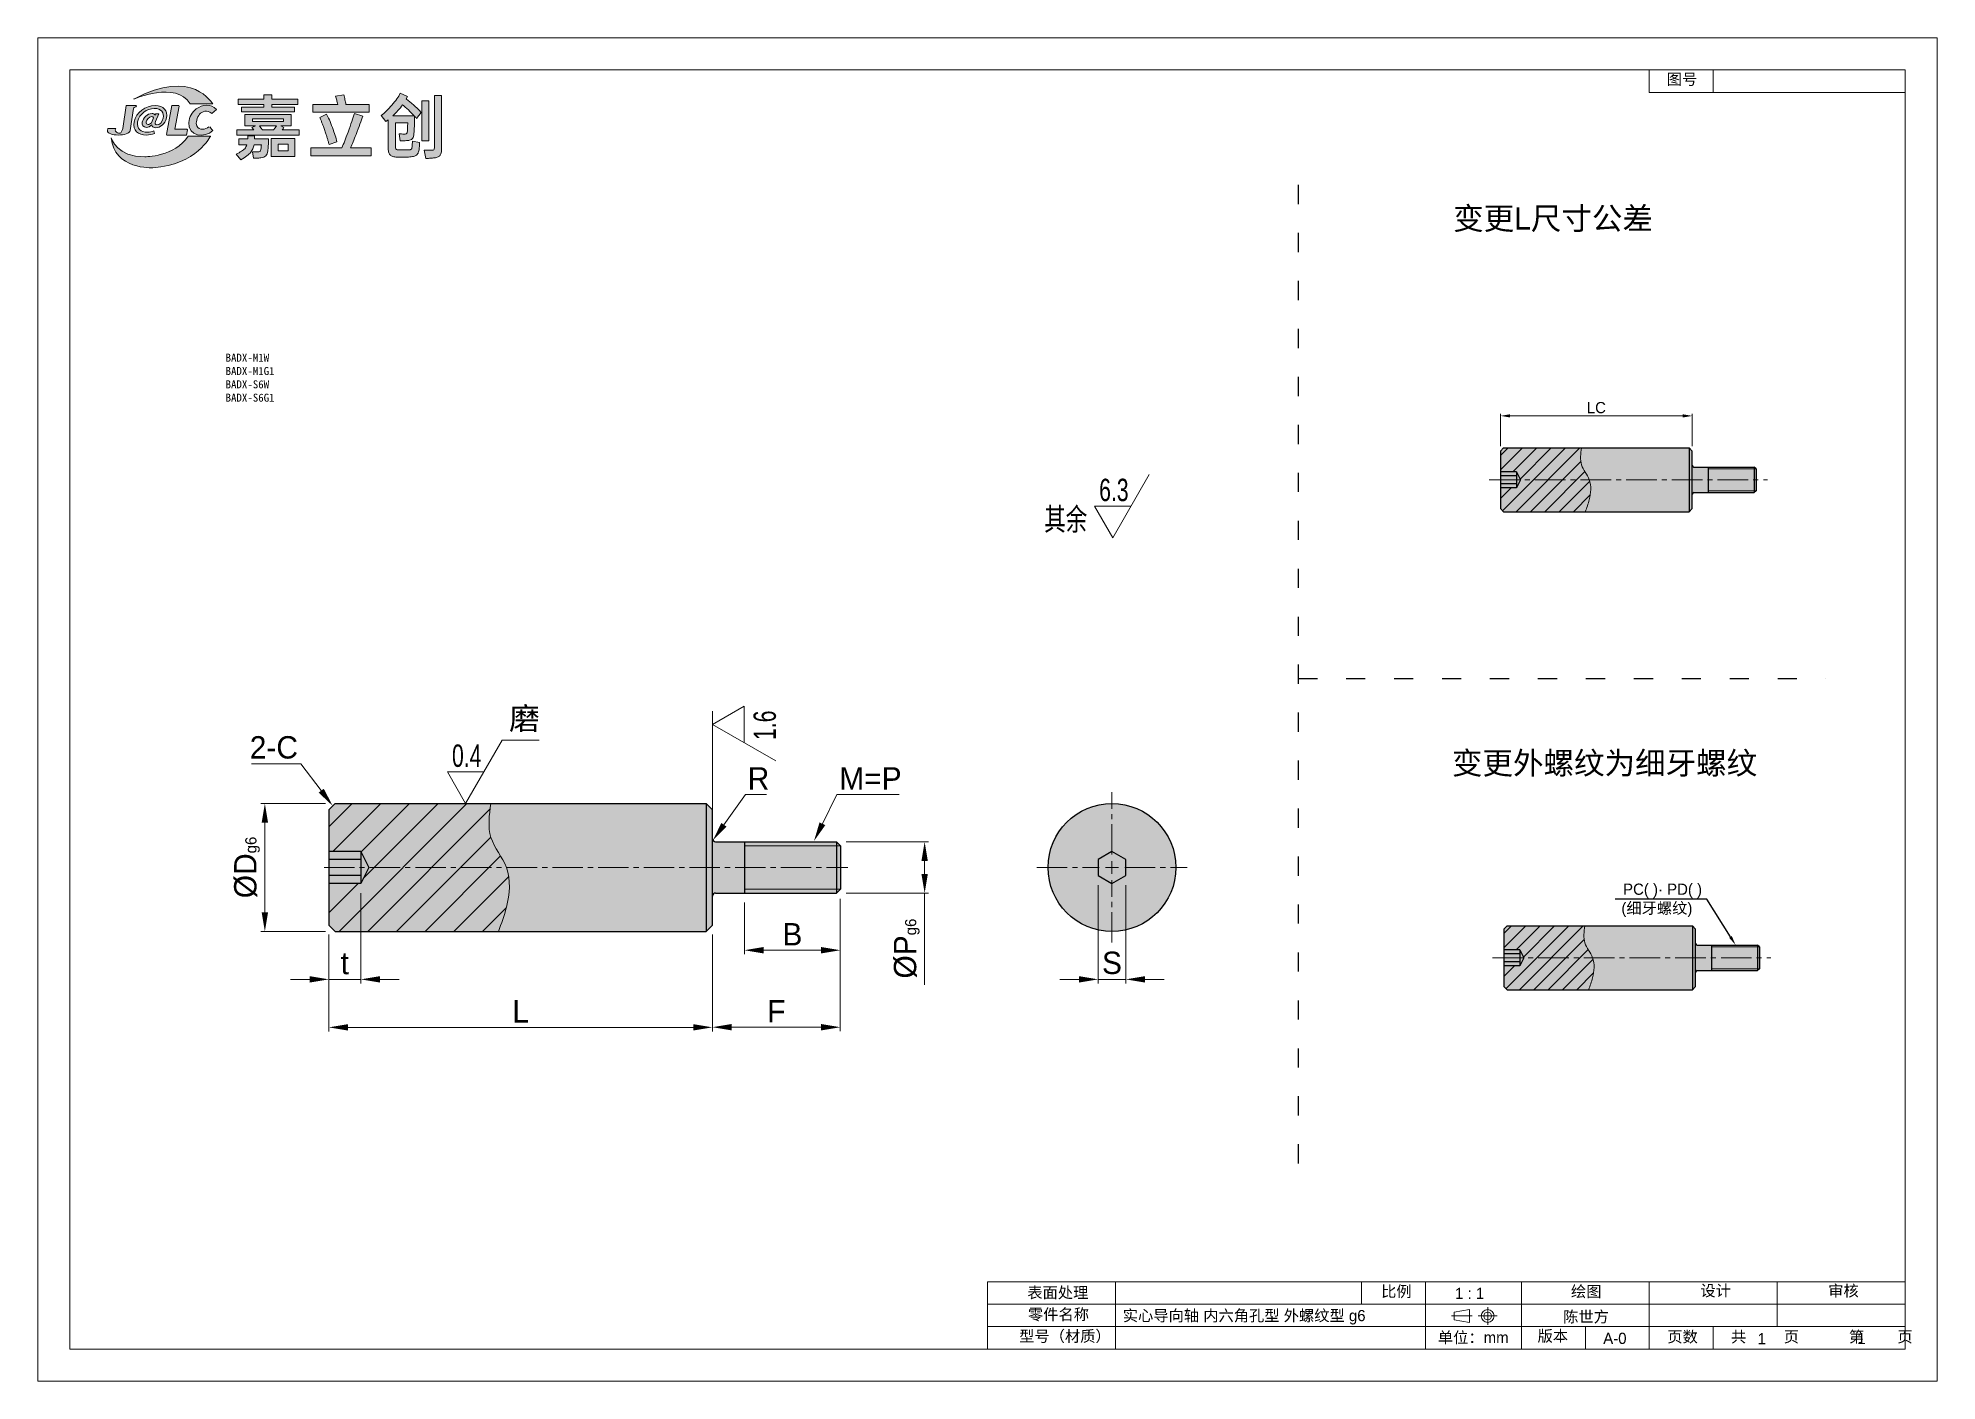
# Model space of a CAD drawing. Header units: millimetres. Extents: x 45 to 639, y 17 to 437.
import ezdxf
from ezdxf import colors
from ezdxf.entities.mleader import LeaderData, LeaderLine
from ezdxf.enums import TextEntityAlignment as Align
from ezdxf.math import Vec2, Vec3

# ---------------------------------------------------------------- set-up
doc = ezdxf.new("R2018")
doc.units = ezdxf.units.MM
doc.header["$LTSCALE"] = 0.5
doc.header["$PDMODE"] = 35
for name, pattern in [('ACAD_ISO03W100', [30, 12, -18]), ('CENTER', [50.8, 31.75, -6.35, 6.35, -6.35]), ('CENTER2', [28.575, 19.05, -3.175, 3.175, -3.175])]:
    doc.linetypes.add(name, pattern=pattern)
doc.layers.get('0').update_dxf_attribs({"lineweight": 9})
doc.layers.add('分隔线', color=7, linetype='ACAD_ISO03W100')
for name, color, linetype, lineweight in [('剖面线', 7, 'Continuous', 13), ('图框', 7, 'Continuous', 13), ('文本、辅助线', 7, 'Continuous', 13), ('标注线', 7, 'Continuous', 13), ('点画线', 7, 'CENTER', 5), ('粗实线', 7, 'Continuous', 25), ('细实线', 7, 'Continuous', 13)]:
    doc.layers.add(name, color=color, linetype=linetype, lineweight=lineweight)
doc.layers.add('填充图案底色', color=7, linetype='Continuous', lineweight=13, true_color=0xf3f3f3)
doc.layers.add('规格型号颜色', color=7, linetype='Continuous', lineweight=13, true_color=0x07539e)
doc.styles.get("Standard").update_dxf_attribs({"font": 'SourceHanSansSC-Normal.ttf'})
doc.styles.add('雅源', font='SourceHanSansSC-Normal.ttf', dxfattribs={"height": 3.5})
doc.styles.add('雅源字体', font='SourceHanSansSC-Normal.ttf', dxfattribs={"width": 0.707, "height": 3.5})
doc.styles.add('雅源字体2', font='SourceHanSansSC-Normal.ttf', dxfattribs={"width": 0.707, "height": 3.5})
doc.dimstyles.new('A', dxfattribs={"dimtxt": 7, "dimasz": 6, "dimexe": 1.25, "dimexo": 3, "dimgap": 1.5, "dimtad": 1, "dimdsep": 46, "dimtxsty": 'Standard', "dimcen": 0, "dimclrd": 256, "dimclre": 256, "dimclrt": 256, "dimazin": 0, "dimtfac": 1, "dimtmove": 0, "dimatfit": 3, "dimldrblk": 'DOT', "dimfxl": 1.75, "dimlwd": -1, "dimlwe": -1, "dimarcsym": 0})
doc.dimstyles.new('B', dxfattribs={"dimscale": 0.5, "dimtxt": 7, "dimasz": 6, "dimexe": 1.25, "dimexo": 3, "dimgap": 1.5, "dimtad": 1, "dimdsep": 46, "dimtxsty": 'Standard', "dimcen": 0, "dimclrd": 256, "dimclre": 256, "dimclrt": 256, "dimazin": 0, "dimtfac": 1, "dimtmove": 0, "dimatfit": 3, "dimldrblk": 'DOT', "dimfxl": 1.75, "dimlwd": -1, "dimlwe": -1, "dimarcsym": 0})
doc.dimstyles.new('尺寸标注-35：字高3.5', dxfattribs={"dimtxt": 7, "dimasz": 6, "dimexe": 1.25, "dimexo": 3, "dimgap": 1.5, "dimtad": 1, "dimdsep": 46, "dimtxsty": 'Standard', "dimcen": 0, "dimclrd": 256, "dimclre": 256, "dimclrt": 256, "dimazin": 0, "dimtfac": 1, "dimtmove": 0, "dimatfit": 3, "dimldrblk": 'DOT', "dimfxl": 1.75, "dimlwd": -1, "dimlwe": -1, "dimarcsym": 0})
doc.dimstyles.new('尺寸标注-35：字高3.5$4', dxfattribs={"dimtxt": 7, "dimasz": 6, "dimexe": 1.25, "dimexo": 3, "dimgap": 1.5, "dimtad": 1, "dimtih": 1, "dimtoh": 1, "dimdsep": 46, "dimtxsty": 'Standard', "dimcen": 0, "dimclrd": 256, "dimclre": 256, "dimclrt": 256, "dimazin": 0, "dimtfac": 1, "dimtofl": 0, "dimtmove": 0, "dimatfit": 3, "dimldrblk": 'DOT', "dimfxl": 1.75, "dimlwd": -1, "dimlwe": -1, "dimarcsym": 0})

msp = doc.modelspace()

# ---------------------------------------------------------------- texts
at = {"layer": '标注线', "attachment_point": 1}
for s, width, insert, char_height in [('变更L尺寸公差', 71.23488, (488.053, 384.009), 7), ('变更外螺纹为细牙螺纹', 103.6111, (487.677, 213.677), 7), ('(细牙螺纹)', 24.33183, (540.677, 166.562), 3.5)]:
    msp.add_mtext_dynamic_manual_height_columns(s, width=width, gutter_width=35, heights=[0], dxfattribs=dict(at, insert=insert, char_height=char_height))

# ---------------------------------------------------------------- blocks, each defined once
blk = doc.blocks.new('第一视图')
at = {"layer": '图框'}
for p, q in [((347.2, 103.7), (359.2, 105.7)), ((359.2, 105.7), (359.2, 95.7)), ((373.4, 93.7), (373.4, 107.6)), ((361.2, 100.7), (345, 100.7)), ((347.2, 103.7), (347.2, 97.7)), ((347.2, 97.7), (359.2, 95.7)), ((365.9, 100.7), (380.9, 100.7))]:
    blk.add_line(p, q, dxfattribs=at)
for radius in [5, 3]:
    blk.add_circle((373.4, 100.7), radius, dxfattribs=at)
blk = doc.blocks.new('LOGO')
at = {"layer": '图框', "true_color": 0x17246e, "transparency": 33554687}
h = blk.add_hatch(color=166, dxfattribs=at)
h.dxf.hatch_style = 2
edge = h.paths.add_edge_path()
edge.add_spline(control_points=[(27.28, -105.94), (27.28, -105.94), (27.03, -105.94), (27.03, -105.94), (26.9, -105.94), (26.78, -105.98), (26.67, -106.07), (26.55, -106.17), (26.48, -106.27), (26.45, -106.38), (26.45, -106.38), (25.36, -113.29), (25.36, -113.29), (25.29, -113.74), (24.87, -114.09), (24.1, -114.36), (23.41, -114.59), (22.58, -114.71), (21.63, -114.71), (20.69, -114.71), (19.91, -114.59), (19.28, -114.36), (18.6, -114.09), (18.24, -113.74), (18.31, -113.29), (18.31, -113.29), (18.42, -112.63), (18.42, -112.63), (18.42, -112.63), (20.84, -112.63), (20.84, -112.63), (20.77, -112.78), (20.74, -112.91), (20.73, -113.07), (20.73, -113.43), (20.89, -113.69), (21.07, -113.86), (21.22, -114.02), (21.49, -114.15), (21.7, -114.16), (22.14, -114.17), (22.37, -114.08), (22.61, -113.82), (22.93, -113.48), (23.09, -112.32), (23.03, -112.63), (23.03, -112.63), (24.15, -105.49), (24.15, -105.49), (24.15, -105.49), (26.32, -105.49), (27.15, -105.49), (27.15, -105.49), (27.32, -105.65), (27.32, -105.65), (27.31, -105.74), (27.28, -105.94), (27.28, -105.94)], knot_values=[0, 0, 0, 0, 1, 1, 1, 2, 2, 2, 3, 3, 3, 4, 4, 4, 5, 5, 5, 6, 6, 6, 7, 7, 7, 8, 8, 8, 9, 9, 9, 10, 10, 10, 11, 11, 11, 12, 12, 12, 13, 13, 13, 14, 14, 14, 15, 15, 15, 16, 16, 16, 17, 17, 17, 18, 18, 18, 19, 19, 19, 19], degree=3, periodic=0)
edge = h.paths.add_edge_path()
edge.add_spline(control_points=[(44.14, -104.98), (39.69, -97.67), (26.52, -103.5), (26.52, -103.5), (44.93, -93.54), (51.19, -104.98), (51.19, -104.98), (51.19, -104.98), (44.14, -104.98), (44.14, -104.98)], knot_values=[0, 0, 0, 0, 1, 1, 1, 2, 2, 2, 3, 3, 3, 3], degree=3, periodic=0)
edge = h.paths.add_edge_path()
edge.add_spline(control_points=[(32.49, -124.98), (32.49, -124.98), (20.15, -125.53), (19.48, -115.55), (19.48, -115.55), (21.29, -121.91), (29.99, -121.51), (29.99, -121.51), (39.38, -121.59), (43.51, -115.05), (43.51, -115.05), (50.51, -115.05), (50.51, -115.05), (50.51, -115.05), (46.29, -123.96), (32.49, -124.98)], knot_values=[0, 0, 0, 0, 1, 1, 1, 2, 2, 2, 3, 3, 3, 4, 4, 4, 5, 5, 5, 5], degree=3, periodic=0)
at = {"layer": '图框', "true_color": 0xef2024, "transparency": 33554687}
h = blk.add_hatch(color=240, dxfattribs=at)
h.dxf.hatch_style = 2
edge = h.paths.add_edge_path()
edge.add_spline(control_points=[(30.46, -114.73), (31.35, -114.73), (32.18, -114.57), (33, -114.2), (33, -114.2), (32.8, -113.4), (32.8, -113.4), (32.22, -113.65), (31.45, -113.84), (30.76, -113.84), (28.75, -113.84), (27.29, -112.75), (27.72, -110.57), (28.23, -108.05), (30.69, -106.4), (32.86, -106.4), (35.28, -106.4), (36.04, -107.79), (35.71, -109.44), (35.46, -110.71), (34.5, -111.52), (33.74, -111.52), (33.14, -111.52), (33.01, -111.18), (33.35, -110.47), (33.35, -110.47), (34.37, -108.08), (34.37, -108.08), (34.37, -108.08), (33.37, -108.08), (33.37, -108.08), (33.37, -108.08), (33.1, -108.54), (33.1, -108.54), (33.1, -108.54), (33.08, -108.54), (33.08, -108.54), (32.93, -108.16), (32.63, -108), (32.21, -108), (30.76, -108), (29.44, -109.37), (29.18, -110.68), (28.97, -111.69), (29.51, -112.32), (30.45, -112.32), (30.99, -112.32), (31.68, -112.01), (32.13, -111.58), (32.13, -111.58), (32.16, -111.58), (32.16, -111.58), (32.17, -112.12), (32.68, -112.42), (33.39, -112.42), (34.67, -112.42), (36.35, -111.4), (36.75, -109.39), (37.21, -107.12), (35.84, -105.52), (33.17, -105.52), (30.17, -105.52), (27.21, -107.54), (26.6, -110.61), (26.04, -113.37), (27.96, -114.73), (30.46, -114.73)], knot_values=[0, 0, 0, 0, 1, 1, 1, 2, 2, 2, 3, 3, 3, 4, 4, 4, 5, 5, 5, 6, 6, 6, 7, 7, 7, 8, 8, 8, 9, 9, 9, 10, 10, 10, 11, 11, 11, 12, 12, 12, 13, 13, 13, 14, 14, 14, 15, 15, 15, 16, 16, 16, 17, 17, 17, 18, 18, 18, 19, 19, 19, 20, 20, 20, 21, 21, 21, 22, 22, 22, 22], degree=3, periodic=0)
edge = h.paths.add_edge_path()
edge.add_spline(control_points=[(30.99, -111.41), (30.55, -111.41), (30.31, -111.14), (30.42, -110.6), (30.56, -109.88), (31.26, -108.94), (32.07, -108.94), (32.36, -108.94), (32.54, -109.04), (32.65, -109.3), (32.65, -109.3), (32.02, -110.86), (32.02, -110.86), (31.59, -111.25), (31.28, -111.41), (30.99, -111.41)], knot_values=[0, 0, 0, 0, 1, 1, 1, 2, 2, 2, 3, 3, 3, 4, 4, 4, 5, 5, 5, 5], degree=3, periodic=0)
at = {"layer": '图框', "true_color": 0x17246e, "transparency": 33554687}
h = blk.add_hatch(color=166, dxfattribs=at)
h.dxf.hatch_style = 2
edge = h.paths.add_edge_path()
edge.add_spline(control_points=[(40.73, -105.68), (40.73, -105.68), (40.56, -105.47), (40.56, -105.47), (40.54, -105.47), (38.46, -105.47), (38.46, -105.47), (38.46, -105.47), (36.71, -114.51), (36.71, -114.51), (36.71, -114.51), (36.87, -114.72), (36.87, -114.72), (36.87, -114.72), (42.97, -114.72), (42.97, -114.72), (42.97, -114.72), (43.28, -113.1), (43.28, -113.1), (43.28, -113.1), (43.12, -112.9), (43.12, -112.9), (41.93, -112.9), (39.37, -112.9), (39.33, -112.9), (39.33, -112.9), (40.73, -105.68), (40.73, -105.68)], knot_values=[0, 0, 0, 0, 1, 1, 1, 2, 2, 2, 3, 3, 3, 4, 4, 4, 5, 5, 5, 6, 6, 6, 7, 7, 7, 8, 8, 8, 9, 9, 9, 9], degree=3, periodic=0)
h = blk.add_hatch(color=166, dxfattribs=at)
h.dxf.hatch_style = 2
edge = h.paths.add_edge_path()
edge.add_spline(control_points=[(50.03, -112.11), (48.93, -113.08), (46.91, -113.37), (46.24, -111.89), (45.8, -110.92), (46.26, -109.13), (47.11, -108.19), (47.75, -107.48), (49.47, -106.54), (50.87, -108.02), (50.87, -108.02), (52.33, -106.72), (52.33, -106.72), (50.79, -104.87), (47.92, -105.18), (46.07, -106.55), (44.76, -107.52), (43.84, -109.08), (43.73, -110.77), (43.44, -115.13), (48.69, -115.82), (51.2, -113.32), (50.9, -112.94), (50.29, -112.13), (50.29, -112.13)], knot_values=[0, 0, 0, 0, 1, 1, 1, 2, 2, 2, 3, 3, 3, 4, 4, 4, 5, 5, 5, 6, 6, 6, 7, 7, 7, 8, 8, 8, 8], degree=3, periodic=0)
edge.add_line((50.29, -112.13), (50.03, -112.11))
h = blk.add_hatch(color=166, dxfattribs=at)
h.dxf.hatch_style = 2
edge = h.paths.add_edge_path()
edge.add_spline(control_points=[(117.35, -119.42), (117.68, -119.45), (118.01, -119.47), (118.34, -119.48), (118.67, -119.5), (118.99, -119.5), (119.31, -119.5), (119.58, -119.5), (119.8, -119.49), (119.96, -119.46), (120.13, -119.43), (120.25, -119.38), (120.34, -119.31), (120.42, -119.24), (120.48, -119.13), (120.5, -118.99), (120.52, -118.85), (120.53, -118.65), (120.53, -118.41), (120.53, -118.41), (120.53, -102.31), (120.53, -102.31), (120.53, -102.31), (122.79, -102.31), (122.79, -102.31), (122.79, -102.31), (122.79, -118.9), (122.79, -118.9), (122.79, -119.46), (122.74, -119.92), (122.66, -120.29), (122.57, -120.65), (122.43, -120.94), (122.24, -121.16), (122.05, -121.39), (121.78, -121.55), (121.44, -121.67), (121.11, -121.78), (120.7, -121.86), (120.21, -121.9), (119.81, -121.95), (119.4, -121.98), (118.99, -122), (118.57, -122.02), (118.19, -122.02), (117.85, -122.01), (117.85, -122.01), (117.35, -119.42), (117.35, -119.42)], knot_values=[0, 0, 0, 0, 1, 1, 1, 2, 2, 2, 3, 3, 3, 4, 4, 4, 5, 5, 5, 6, 6, 6, 7, 7, 7, 8, 8, 8, 9, 9, 9, 10, 10, 10, 11, 11, 11, 12, 12, 12, 13, 13, 13, 14, 14, 14, 15, 15, 15, 16, 16, 16, 16], degree=3, periodic=0)
edge = h.paths.add_edge_path()
edge.add_spline(control_points=[(118.81, -103.99), (118.81, -103.99), (118.81, -116.55), (118.81, -116.55), (118.81, -116.55), (116.56, -116.55), (116.56, -116.55), (116.56, -116.55), (116.56, -103.99), (116.56, -103.99), (116.56, -103.99), (118.81, -103.99), (118.81, -103.99)], knot_values=[0, 0, 0, 0, 1, 1, 1, 2, 2, 2, 3, 3, 3, 4, 4, 4, 4], degree=3, periodic=0)
edge = h.paths.add_edge_path()
edge.add_spline(control_points=[(112.39, -106.88), (111.72, -106.25), (111.11, -105.71), (110.57, -105.25), (109.7, -106.49), (108.67, -107.64), (107.5, -108.7), (107.5, -108.7), (114.22, -108.7), (114.22, -108.7), (113.7, -108.17), (113.1, -107.57), (112.39, -106.88), (112.39, -106.88), (112.39, -106.88), (112.39, -106.88)], knot_values=[0, 0, 0, 0, 1, 1, 1, 2, 2, 2, 3, 3, 3, 4, 4, 4, 5, 5, 5, 5], degree=3, periodic=0)
edge = h.paths.add_edge_path()
edge.add_spline(control_points=[(103.85, -108.66), (104.99, -107.77), (106.13, -106.67), (107.26, -105.34), (107.84, -104.68), (108.34, -104.04), (108.77, -103.43), (109.2, -102.81), (109.56, -102.21), (109.86, -101.63), (109.86, -101.63), (112.09, -102.7), (112.09, -102.7), (112.09, -102.7), (111.71, -103.39), (111.71, -103.39), (112.02, -103.63), (112.35, -103.9), (112.71, -104.2), (113.06, -104.5), (113.44, -104.84), (113.85, -105.21), (114.43, -105.71), (114.93, -106.16), (115.36, -106.57), (115.79, -106.98), (116.14, -107.34), (116.43, -107.67), (116.43, -107.67), (114.95, -109.52), (114.95, -109.52), (114.85, -109.42), (114.75, -109.31), (114.66, -109.19), (114.57, -109.08), (114.46, -108.97), (114.35, -108.85), (114.35, -109.45), (114.34, -109.99), (114.33, -110.47), (114.31, -110.95), (114.3, -111.39), (114.28, -111.81), (114.27, -112.22), (114.25, -112.62), (114.23, -113), (114.21, -113.38), (114.18, -113.76), (114.15, -114.14), (114.13, -114.53), (114.08, -114.86), (114.03, -115.13), (113.97, -115.4), (113.86, -115.63), (113.7, -115.82), (113.55, -116), (113.32, -116.15), (113.03, -116.25), (112.73, -116.35), (112.34, -116.42), (111.84, -116.48), (111.51, -116.52), (111.18, -116.55), (110.86, -116.57), (110.54, -116.58), (110.21, -116.58), (109.88, -116.57), (109.88, -116.57), (109.47, -114.32), (109.47, -114.32), (109.76, -114.35), (110.03, -114.37), (110.29, -114.38), (110.55, -114.4), (110.81, -114.4), (111.08, -114.4), (111.29, -114.4), (111.45, -114.4), (111.57, -114.39), (111.69, -114.38), (111.79, -114.35), (111.86, -114.28), (111.93, -114.22), (111.98, -114.13), (112.01, -114.01), (112.04, -113.88), (112.06, -113.71), (112.09, -113.48), (112.12, -113.11), (112.14, -112.73), (112.16, -112.33), (112.17, -111.94), (112.18, -111.47), (112.18, -110.91), (112.18, -110.91), (108.34, -110.91), (108.34, -110.91), (108.34, -110.91), (108.34, -117.81), (108.34, -117.81), (108.34, -118.14), (108.35, -118.4), (108.37, -118.59), (108.39, -118.78), (108.43, -118.93), (108.49, -119.04), (108.54, -119.15), (108.62, -119.22), (108.71, -119.26), (108.81, -119.29), (108.92, -119.32), (109.07, -119.33), (109.71, -119.36), (110.3, -119.38), (110.83, -119.39), (111.36, -119.39), (111.99, -119.37), (112.72, -119.33), (112.87, -119.32), (113.01, -119.3), (113.11, -119.27), (113.22, -119.24), (113.31, -119.18), (113.37, -119.08), (113.44, -118.99), (113.49, -118.86), (113.52, -118.68), (113.56, -118.5), (113.59, -118.26), (113.62, -117.96), (113.62, -117.96), (113.7, -116.61), (113.7, -116.61), (113.7, -116.61), (115.92, -117.1), (115.92, -117.1), (115.92, -117.23), (115.91, -117.39), (115.89, -117.57), (115.88, -117.76), (115.87, -117.94), (115.85, -118.12), (115.84, -118.3), (115.82, -118.47), (115.81, -118.63), (115.79, -118.8), (115.78, -118.93), (115.77, -119.03), (115.71, -119.52), (115.62, -119.91), (115.51, -120.22), (115.39, -120.53), (115.21, -120.78), (114.96, -120.97), (114.71, -121.16), (114.38, -121.31), (113.98, -121.41), (113.58, -121.51), (113.07, -121.58), (112.44, -121.62), (112.25, -121.64), (112.02, -121.65), (111.74, -121.66), (111.46, -121.66), (111.16, -121.67), (110.84, -121.67), (110.52, -121.67), (110.18, -121.66), (109.84, -121.66), (109.5, -121.65), (109.17, -121.64), (108.87, -121.62), (108.34, -121.6), (107.9, -121.53), (107.54, -121.42), (107.18, -121.31), (106.9, -121.14), (106.68, -120.91), (106.47, -120.67), (106.31, -120.36), (106.22, -119.96), (106.13, -119.57), (106.08, -119.08), (106.08, -118.5), (106.08, -118.5), (106.08, -109.92), (106.08, -109.92), (106.08, -109.92), (105.31, -110.5), (105.31, -110.5), (105.31, -110.5), (103.85, -108.66), (103.85, -108.66)], knot_values=[0, 0, 0, 0, 1, 1, 1, 2, 2, 2, 3, 3, 3, 4, 4, 4, 5, 5, 5, 6, 6, 6, 7, 7, 7, 8, 8, 8, 9, 9, 9, 10, 10, 10, 11, 11, 11, 12, 12, 12, 13, 13, 13, 14, 14, 14, 15, 15, 15, 16, 16, 16, 17, 17, 17, 18, 18, 18, 19, 19, 19, 20, 20, 20, 21, 21, 21, 22, 22, 22, 23, 23, 23, 24, 24, 24, 25, 25, 25, 26, 26, 26, 27, 27, 27, 28, 28, 28, 29, 29, 29, 30, 30, 30, 31, 31, 31, 32, 32, 32, 33, 33, 33, 34, 34, 34, 35, 35, 35, 36, 36, 36, 37, 37, 37, 38, 38, 38, 39, 39, 39, 40, 40, 40, 41, 41, 41, 42, 42, 42, 43, 43, 43, 44, 44, 44, 45, 45, 45, 46, 46, 46, 47, 47, 47, 48, 48, 48, 49, 49, 49, 50, 50, 50, 51, 51, 51, 52, 52, 52, 53, 53, 53, 54, 54, 54, 55, 55, 55, 56, 56, 56, 57, 57, 57, 58, 58, 58, 59, 59, 59, 60, 60, 60, 61, 61, 61, 62, 62, 62, 63, 63, 63, 64, 64, 64, 64], degree=3, periodic=0)
edge = h.paths.add_edge_path()
edge.add_spline(control_points=[(86.82, -108.17), (87.37, -109.17), (87.97, -110.57), (88.63, -112.37), (89.31, -114.2), (89.79, -115.67), (90.04, -116.8), (90.04, -116.8), (87.57, -117.64), (87.57, -117.64), (87.49, -117.28), (87.4, -116.94), (87.31, -116.62), (87.21, -116.3), (87.12, -115.97), (87.02, -115.63), (86.92, -115.3), (86.8, -114.95), (86.68, -114.58), (86.56, -114.22), (86.42, -113.8), (86.26, -113.33), (86.11, -112.86), (85.96, -112.45), (85.84, -112.1), (85.71, -111.75), (85.58, -111.42), (85.46, -111.1), (85.34, -110.79), (85.21, -110.48), (85.08, -110.19), (84.96, -109.9), (84.81, -109.57), (84.65, -109.22), (84.65, -109.22), (86.82, -108.17), (86.82, -108.17)], knot_values=[0, 0, 0, 0, 1, 1, 1, 2, 2, 2, 3, 3, 3, 4, 4, 4, 5, 5, 5, 6, 6, 6, 7, 7, 7, 8, 8, 8, 9, 9, 9, 10, 10, 10, 11, 11, 11, 12, 12, 12, 12], degree=3, periodic=0)
edge = h.paths.add_edge_path()
edge.add_spline(control_points=[(92.19, -102.14), (92.32, -102.63), (92.44, -103.14), (92.57, -103.66), (92.69, -104.19), (92.78, -104.69), (92.86, -105.14), (92.86, -105.14), (100.09, -105.14), (100.09, -105.14), (100.09, -105.14), (100.09, -107.54), (100.09, -107.54), (100.09, -107.54), (82.49, -107.54), (82.49, -107.54), (82.49, -107.54), (82.49, -105.14), (82.49, -105.14), (82.49, -105.14), (90.28, -105.14), (90.28, -105.14), (90.19, -104.67), (90.1, -104.23), (89.99, -103.81), (89.88, -103.4), (89.76, -102.99), (89.61, -102.57), (89.61, -102.57), (92.19, -102.14), (92.19, -102.14)], knot_values=[0, 0, 0, 0, 1, 1, 1, 2, 2, 2, 3, 3, 3, 4, 4, 4, 5, 5, 5, 6, 6, 6, 7, 7, 7, 8, 8, 8, 9, 9, 9, 10, 10, 10, 10], degree=3, periodic=0)
edge = h.paths.add_edge_path()
edge.add_spline(control_points=[(91.63, -118.75), (91.9, -118.1), (92.19, -117.36), (92.5, -116.53), (92.81, -115.71), (93.15, -114.8), (93.52, -113.78), (93.97, -112.57), (94.35, -111.47), (94.67, -110.5), (94.99, -109.53), (95.27, -108.68), (95.5, -107.95), (95.5, -107.95), (98.12, -108.81), (98.12, -108.81), (97.87, -109.55), (97.59, -110.38), (97.26, -111.31), (96.93, -112.23), (96.52, -113.31), (96.03, -114.55), (95.7, -115.38), (95.4, -116.14), (95.12, -116.83), (94.84, -117.53), (94.58, -118.17), (94.34, -118.75), (94.34, -118.75), (100.71, -118.75), (100.71, -118.75), (100.71, -118.75), (100.71, -121.26), (100.71, -121.26), (100.71, -121.26), (81.84, -121.26), (81.84, -121.26), (81.84, -121.26), (81.84, -118.75), (81.84, -118.75), (81.84, -118.75), (91.63, -118.75), (91.63, -118.75)], knot_values=[0, 0, 0, 0, 1, 1, 1, 2, 2, 2, 3, 3, 3, 4, 4, 4, 5, 5, 5, 6, 6, 6, 7, 7, 7, 8, 8, 8, 9, 9, 9, 10, 10, 10, 11, 11, 11, 12, 12, 12, 13, 13, 13, 14, 14, 14, 14], degree=3, periodic=0)
edge = h.paths.add_edge_path()
edge.add_spline(control_points=[(71.62, -119.67), (71.62, -119.67), (74.78, -119.67), (74.78, -119.67), (74.78, -119.67), (74.78, -117.62), (74.78, -117.62), (74.78, -117.62), (71.62, -117.62), (71.62, -117.62), (71.62, -117.62), (71.62, -119.67), (71.62, -119.67)], knot_values=[0, 0, 0, 0, 1, 1, 1, 2, 2, 2, 3, 3, 3, 4, 4, 4, 4], degree=3, periodic=0)
edge = h.paths.add_edge_path()
edge.add_spline(control_points=[(76.93, -115.82), (76.93, -115.82), (76.93, -121.43), (76.93, -121.43), (76.93, -121.43), (69.48, -121.43), (69.48, -121.43), (69.48, -121.43), (69.48, -115.82), (69.48, -115.82), (69.48, -115.82), (76.93, -115.82), (76.93, -115.82)], knot_values=[0, 0, 0, 0, 1, 1, 1, 2, 2, 2, 3, 3, 3, 4, 4, 4, 4], degree=3, periodic=0)
edge = h.paths.add_edge_path()
edge.add_spline(control_points=[(66.79, -113.14), (66.79, -113.14), (70.18, -113.14), (70.18, -113.14), (70.26, -113.05), (70.33, -112.96), (70.42, -112.85), (70.51, -112.74), (70.59, -112.62), (70.68, -112.49), (70.68, -112.49), (71.13, -111.89), (71.13, -111.89), (71.13, -111.89), (65.8, -111.89), (65.8, -111.89), (65.8, -111.89), (66.26, -112.43), (66.26, -112.43), (66.26, -112.43), (66.79, -113.14), (66.79, -113.14)], knot_values=[0, 0, 0, 0, 1, 1, 1, 2, 2, 2, 3, 3, 3, 4, 4, 4, 5, 5, 5, 6, 6, 6, 7, 7, 7, 7], degree=3, periodic=0)
edge = h.paths.add_edge_path()
edge.add_spline(control_points=[(63.59, -110.5), (63.59, -110.5), (73.36, -110.5), (73.36, -110.5), (73.36, -110.5), (73.36, -109.69), (73.36, -109.69), (73.36, -109.69), (63.59, -109.69), (63.59, -109.69), (63.59, -109.69), (63.59, -110.5), (63.59, -110.5)], knot_values=[0, 0, 0, 0, 1, 1, 1, 2, 2, 2, 3, 3, 3, 4, 4, 4, 4], degree=3, periodic=0)
edge = h.paths.add_edge_path()
edge.add_spline(control_points=[(67.22, -105.98), (67.22, -105.98), (67.22, -105.14), (67.22, -105.14), (67.22, -105.14), (59.17, -105.14), (59.17, -105.14), (59.17, -105.14), (59.17, -103.47), (59.17, -103.47), (59.17, -103.47), (67.22, -103.47), (67.22, -103.47), (67.22, -103.47), (67.22, -102.12), (67.22, -102.12), (67.22, -102.12), (69.73, -102.12), (69.73, -102.12), (69.73, -102.12), (69.73, -103.47), (69.73, -103.47), (69.73, -103.47), (77.81, -103.47), (77.81, -103.47), (77.81, -103.47), (77.81, -105.14), (77.81, -105.14), (77.81, -105.14), (69.73, -105.14), (69.73, -105.14), (69.73, -105.14), (69.73, -105.98), (69.73, -105.98), (69.73, -105.98), (76.75, -105.98), (76.75, -105.98), (76.75, -105.98), (76.75, -107.48), (76.75, -107.48), (76.75, -107.48), (60.2, -107.48), (60.2, -107.48), (60.2, -107.48), (60.2, -105.98), (60.2, -105.98), (60.2, -105.98), (67.22, -105.98), (67.22, -105.98)], knot_values=[0, 0, 0, 0, 1, 1, 1, 2, 2, 2, 3, 3, 3, 4, 4, 4, 5, 5, 5, 6, 6, 6, 7, 7, 7, 8, 8, 8, 9, 9, 9, 10, 10, 10, 11, 11, 11, 12, 12, 12, 13, 13, 13, 14, 14, 14, 15, 15, 15, 16, 16, 16, 16], degree=3, periodic=0)
edge = h.paths.add_edge_path()
edge.add_spline(control_points=[(75.77, -108.32), (75.77, -108.32), (75.77, -111.89), (75.77, -111.89), (75.77, -111.89), (72.48, -111.89), (72.48, -111.89), (72.48, -111.89), (73.43, -112.39), (73.43, -112.39), (73.31, -112.6), (73.15, -112.85), (72.95, -113.14), (72.95, -113.14), (78.19, -113.14), (78.19, -113.14), (78.19, -113.14), (78.19, -114.79), (78.19, -114.79), (78.19, -114.79), (58.76, -114.79), (58.76, -114.79), (58.76, -114.79), (58.76, -113.14), (58.76, -113.14), (58.76, -113.14), (64.07, -113.14), (64.07, -113.14), (64.07, -113.14), (63.46, -112.41), (63.46, -112.41), (63.46, -112.41), (64.56, -111.89), (64.56, -111.89), (64.56, -111.89), (61.19, -111.89), (61.19, -111.89), (61.19, -111.89), (61.19, -108.32), (61.19, -108.32), (61.19, -108.32), (75.77, -108.32), (75.77, -108.32)], knot_values=[0, 0, 0, 0, 1, 1, 1, 2, 2, 2, 3, 3, 3, 4, 4, 4, 5, 5, 5, 6, 6, 6, 7, 7, 7, 8, 8, 8, 9, 9, 9, 10, 10, 10, 11, 11, 11, 12, 12, 12, 13, 13, 13, 14, 14, 14, 14], degree=3, periodic=0)
edge = h.paths.add_edge_path()
edge.add_spline(control_points=[(62.13, -115.88), (62.13, -115.88), (62.13, -114.98), (62.13, -114.98), (62.13, -114.98), (64.3, -114.98), (64.3, -114.98), (64.29, -115.08), (64.28, -115.21), (64.28, -115.38), (64.28, -115.54), (64.27, -115.71), (64.26, -115.88), (64.26, -115.88), (68.68, -115.88), (68.68, -115.88), (68.65, -116.68), (68.62, -117.41), (68.57, -118.08), (68.53, -118.74), (68.48, -119.28), (68.42, -119.7), (68.35, -120.38), (68.16, -120.89), (67.83, -121.23), (67.51, -121.56), (66.97, -121.77), (66.21, -121.86), (65.84, -121.9), (65.46, -121.93), (65.06, -121.95), (64.67, -121.96), (64.31, -121.96), (63.98, -121.95), (63.98, -121.95), (63.59, -119.93), (63.59, -119.93), (63.87, -119.96), (64.1, -119.98), (64.3, -119.99), (64.5, -119.99), (64.72, -120), (64.97, -120), (65.24, -120), (65.46, -119.98), (65.62, -119.95), (65.79, -119.92), (65.92, -119.88), (66.01, -119.81), (66.1, -119.75), (66.16, -119.67), (66.19, -119.57), (66.22, -119.47), (66.25, -119.33), (66.28, -119.16), (66.31, -118.96), (66.33, -118.74), (66.34, -118.5), (66.36, -118.25), (66.38, -118.01), (66.41, -117.77), (66.41, -117.77), (64.11, -117.77), (64.11, -117.77), (63.94, -118.7), (63.61, -119.45), (63.14, -120.04), (62.81, -120.44), (62.39, -120.84), (61.89, -121.23), (61.38, -121.62), (60.74, -122.02), (59.99, -122.44), (59.99, -122.44), (58.53, -120.72), (58.53, -120.72), (59.17, -120.4), (59.72, -120.08), (60.18, -119.79), (60.64, -119.5), (60.98, -119.23), (61.21, -118.99), (61.5, -118.67), (61.73, -118.27), (61.9, -117.77), (61.9, -117.77), (59.41, -117.77), (59.41, -117.77), (59.41, -117.77), (59.41, -115.88), (59.41, -115.88), (59.41, -115.88), (62.13, -115.88), (62.13, -115.88)], knot_values=[0, 0, 0, 0, 1, 1, 1, 2, 2, 2, 3, 3, 3, 4, 4, 4, 5, 5, 5, 6, 6, 6, 7, 7, 7, 8, 8, 8, 9, 9, 9, 10, 10, 10, 11, 11, 11, 12, 12, 12, 13, 13, 13, 14, 14, 14, 15, 15, 15, 16, 16, 16, 17, 17, 17, 18, 18, 18, 19, 19, 19, 20, 20, 20, 21, 21, 21, 22, 22, 22, 23, 23, 23, 24, 24, 24, 25, 25, 25, 26, 26, 26, 27, 27, 27, 28, 28, 28, 29, 29, 29, 30, 30, 30, 31, 31, 31, 31], degree=3, periodic=0)
at = {"layer": '图框'}
for points, knots in [([(44.14, -104.98), (39.69, -97.67), (26.52, -103.5), (26.52, -103.5), (44.93, -93.54), (51.19, -104.98), (51.19, -104.98), (51.19, -104.98), (44.14, -104.98), (44.14, -104.98)], [0, 0, 0, 0, 1, 1, 1, 2, 2, 2, 3, 3, 3, 3]), ([(27.28, -105.94), (27.28, -105.94), (27.03, -105.94), (27.03, -105.94), (26.9, -105.94), (26.78, -105.98), (26.67, -106.07), (26.55, -106.17), (26.48, -106.27), (26.45, -106.38), (26.45, -106.38), (25.36, -113.29), (25.36, -113.29), (25.29, -113.74), (24.87, -114.09), (24.1, -114.36), (23.41, -114.59), (22.58, -114.71), (21.63, -114.71), (20.69, -114.71), (19.91, -114.59), (19.28, -114.36), (18.6, -114.09), (18.24, -113.74), (18.31, -113.29), (18.31, -113.29), (18.42, -112.63), (18.42, -112.63), (18.42, -112.63), (20.84, -112.63), (20.84, -112.63), (20.77, -112.78), (20.74, -112.91), (20.73, -113.07), (20.73, -113.43), (20.89, -113.69), (21.07, -113.86), (21.22, -114.02), (21.49, -114.15), (21.7, -114.16), (22.14, -114.17), (22.37, -114.08), (22.61, -113.82), (22.93, -113.48), (23.09, -112.32), (23.03, -112.63), (23.03, -112.63), (24.15, -105.49), (24.15, -105.49), (24.15, -105.49), (26.32, -105.49), (27.15, -105.49), (27.15, -105.49), (27.32, -105.65), (27.32, -105.65), (27.31, -105.74), (27.28, -105.94), (27.28, -105.94)], [0, 0, 0, 0, 1, 1, 1, 2, 2, 2, 3, 3, 3, 4, 4, 4, 5, 5, 5, 6, 6, 6, 7, 7, 7, 8, 8, 8, 9, 9, 9, 10, 10, 10, 11, 11, 11, 12, 12, 12, 13, 13, 13, 14, 14, 14, 15, 15, 15, 16, 16, 16, 17, 17, 17, 18, 18, 18, 19, 19, 19, 19]), ([(30.46, -114.73), (31.35, -114.73), (32.18, -114.57), (33, -114.2), (33, -114.2), (32.8, -113.4), (32.8, -113.4), (32.22, -113.65), (31.45, -113.84), (30.76, -113.84), (28.75, -113.84), (27.29, -112.75), (27.72, -110.57), (28.23, -108.05), (30.69, -106.4), (32.86, -106.4), (35.28, -106.4), (36.04, -107.79), (35.71, -109.44), (35.46, -110.71), (34.5, -111.52), (33.74, -111.52), (33.14, -111.52), (33.01, -111.18), (33.35, -110.47), (33.35, -110.47), (34.37, -108.08), (34.37, -108.08), (34.37, -108.08), (33.37, -108.08), (33.37, -108.08), (33.37, -108.08), (33.1, -108.54), (33.1, -108.54), (33.1, -108.54), (33.08, -108.54), (33.08, -108.54), (32.93, -108.16), (32.63, -108), (32.21, -108), (30.76, -108), (29.44, -109.37), (29.18, -110.68), (28.97, -111.69), (29.51, -112.32), (30.45, -112.32), (30.99, -112.32), (31.68, -112.01), (32.13, -111.58), (32.13, -111.58), (32.16, -111.58), (32.16, -111.58), (32.17, -112.12), (32.68, -112.42), (33.39, -112.42), (34.67, -112.42), (36.35, -111.4), (36.75, -109.39), (37.21, -107.12), (35.84, -105.52), (33.17, -105.52), (30.17, -105.52), (27.21, -107.54), (26.6, -110.61), (26.04, -113.37), (27.96, -114.73), (30.46, -114.73)], [0, 0, 0, 0, 1, 1, 1, 2, 2, 2, 3, 3, 3, 4, 4, 4, 5, 5, 5, 6, 6, 6, 7, 7, 7, 8, 8, 8, 9, 9, 9, 10, 10, 10, 11, 11, 11, 12, 12, 12, 13, 13, 13, 14, 14, 14, 15, 15, 15, 16, 16, 16, 17, 17, 17, 18, 18, 18, 19, 19, 19, 20, 20, 20, 21, 21, 21, 22, 22, 22, 22]), ([(40.73, -105.68), (40.73, -105.68), (40.56, -105.47), (40.56, -105.47), (40.54, -105.47), (38.46, -105.47), (38.46, -105.47), (38.46, -105.47), (36.71, -114.51), (36.71, -114.51), (36.71, -114.51), (36.87, -114.72), (36.87, -114.72), (36.87, -114.72), (42.97, -114.72), (42.97, -114.72), (42.97, -114.72), (43.28, -113.1), (43.28, -113.1), (43.28, -113.1), (43.12, -112.9), (43.12, -112.9), (41.93, -112.9), (39.37, -112.9), (39.33, -112.9), (39.33, -112.9), (40.73, -105.68), (40.73, -105.68)], [0, 0, 0, 0, 1, 1, 1, 2, 2, 2, 3, 3, 3, 4, 4, 4, 5, 5, 5, 6, 6, 6, 7, 7, 7, 8, 8, 8, 9, 9, 9, 9]), ([(50.03, -112.11), (48.93, -113.08), (46.91, -113.37), (46.24, -111.89), (45.8, -110.92), (46.26, -109.13), (47.11, -108.19), (47.75, -107.48), (49.47, -106.54), (50.87, -108.02), (50.87, -108.02), (52.33, -106.72), (52.33, -106.72), (50.79, -104.87), (47.92, -105.18), (46.07, -106.55), (44.76, -107.52), (43.84, -109.08), (43.73, -110.77), (43.44, -115.13), (48.69, -115.82), (51.2, -113.32), (50.9, -112.94), (50.29, -112.13), (50.29, -112.13)], [0, 0, 0, 0, 1, 1, 1, 2, 2, 2, 3, 3, 3, 4, 4, 4, 5, 5, 5, 6, 6, 6, 7, 7, 7, 8, 8, 8, 8]), ([(67.22, -105.98), (67.22, -105.98), (67.22, -105.14), (67.22, -105.14), (67.22, -105.14), (59.17, -105.14), (59.17, -105.14), (59.17, -105.14), (59.17, -103.47), (59.17, -103.47), (59.17, -103.47), (67.22, -103.47), (67.22, -103.47), (67.22, -103.47), (67.22, -102.12), (67.22, -102.12), (67.22, -102.12), (69.73, -102.12), (69.73, -102.12), (69.73, -102.12), (69.73, -103.47), (69.73, -103.47), (69.73, -103.47), (77.81, -103.47), (77.81, -103.47), (77.81, -103.47), (77.81, -105.14), (77.81, -105.14), (77.81, -105.14), (69.73, -105.14), (69.73, -105.14), (69.73, -105.14), (69.73, -105.98), (69.73, -105.98), (69.73, -105.98), (76.75, -105.98), (76.75, -105.98), (76.75, -105.98), (76.75, -107.48), (76.75, -107.48), (76.75, -107.48), (60.2, -107.48), (60.2, -107.48), (60.2, -107.48), (60.2, -105.98), (60.2, -105.98), (60.2, -105.98), (67.22, -105.98), (67.22, -105.98)], [0, 0, 0, 0, 1, 1, 1, 2, 2, 2, 3, 3, 3, 4, 4, 4, 5, 5, 5, 6, 6, 6, 7, 7, 7, 8, 8, 8, 9, 9, 9, 10, 10, 10, 11, 11, 11, 12, 12, 12, 13, 13, 13, 14, 14, 14, 15, 15, 15, 16, 16, 16, 16]), ([(92.19, -102.14), (92.32, -102.63), (92.44, -103.14), (92.57, -103.66), (92.69, -104.19), (92.78, -104.69), (92.86, -105.14), (92.86, -105.14), (100.09, -105.14), (100.09, -105.14), (100.09, -105.14), (100.09, -107.54), (100.09, -107.54), (100.09, -107.54), (82.49, -107.54), (82.49, -107.54), (82.49, -107.54), (82.49, -105.14), (82.49, -105.14), (82.49, -105.14), (90.28, -105.14), (90.28, -105.14), (90.19, -104.67), (90.1, -104.23), (89.99, -103.81), (89.88, -103.4), (89.76, -102.99), (89.61, -102.57), (89.61, -102.57), (92.19, -102.14), (92.19, -102.14)], [0, 0, 0, 0, 1, 1, 1, 2, 2, 2, 3, 3, 3, 4, 4, 4, 5, 5, 5, 6, 6, 6, 7, 7, 7, 8, 8, 8, 9, 9, 9, 10, 10, 10, 10]), ([(103.85, -108.66), (104.99, -107.77), (106.13, -106.67), (107.26, -105.34), (107.84, -104.68), (108.34, -104.04), (108.77, -103.43), (109.2, -102.81), (109.56, -102.21), (109.86, -101.63), (109.86, -101.63), (112.09, -102.7), (112.09, -102.7), (112.09, -102.7), (111.71, -103.39), (111.71, -103.39), (112.02, -103.63), (112.35, -103.9), (112.71, -104.2), (113.06, -104.5), (113.44, -104.84), (113.85, -105.21), (114.43, -105.71), (114.93, -106.16), (115.36, -106.57), (115.79, -106.98), (116.14, -107.34), (116.43, -107.67), (116.43, -107.67), (114.95, -109.52), (114.95, -109.52), (114.85, -109.42), (114.75, -109.31), (114.66, -109.19), (114.57, -109.08), (114.46, -108.97), (114.35, -108.85), (114.35, -109.45), (114.34, -109.99), (114.33, -110.47), (114.31, -110.95), (114.3, -111.39), (114.28, -111.81), (114.27, -112.22), (114.25, -112.62), (114.23, -113), (114.21, -113.38), (114.18, -113.76), (114.15, -114.14), (114.13, -114.53), (114.08, -114.86), (114.03, -115.13), (113.97, -115.4), (113.86, -115.63), (113.7, -115.82), (113.55, -116), (113.32, -116.15), (113.03, -116.25), (112.73, -116.35), (112.34, -116.42), (111.84, -116.48), (111.51, -116.52), (111.18, -116.55), (110.86, -116.57), (110.54, -116.58), (110.21, -116.58), (109.88, -116.57), (109.88, -116.57), (109.47, -114.32), (109.47, -114.32), (109.76, -114.35), (110.03, -114.37), (110.29, -114.38), (110.55, -114.4), (110.81, -114.4), (111.08, -114.4), (111.29, -114.4), (111.45, -114.4), (111.57, -114.39), (111.69, -114.38), (111.79, -114.35), (111.86, -114.28), (111.93, -114.22), (111.98, -114.13), (112.01, -114.01), (112.04, -113.88), (112.06, -113.71), (112.09, -113.48), (112.12, -113.11), (112.14, -112.73), (112.16, -112.33), (112.17, -111.94), (112.18, -111.47), (112.18, -110.91), (112.18, -110.91), (108.34, -110.91), (108.34, -110.91), (108.34, -110.91), (108.34, -117.81), (108.34, -117.81), (108.34, -118.14), (108.35, -118.4), (108.37, -118.59), (108.39, -118.78), (108.43, -118.93), (108.49, -119.04), (108.54, -119.15), (108.62, -119.22), (108.71, -119.26), (108.81, -119.29), (108.92, -119.32), (109.07, -119.33), (109.71, -119.36), (110.3, -119.38), (110.83, -119.39), (111.36, -119.39), (111.99, -119.37), (112.72, -119.33), (112.87, -119.32), (113.01, -119.3), (113.11, -119.27), (113.22, -119.24), (113.31, -119.18), (113.37, -119.08), (113.44, -118.99), (113.49, -118.86), (113.52, -118.68), (113.56, -118.5), (113.59, -118.26), (113.62, -117.96), (113.62, -117.96), (113.7, -116.61), (113.7, -116.61), (113.7, -116.61), (115.92, -117.1), (115.92, -117.1), (115.92, -117.23), (115.91, -117.39), (115.89, -117.57), (115.88, -117.76), (115.87, -117.94), (115.85, -118.12), (115.84, -118.3), (115.82, -118.47), (115.81, -118.63), (115.79, -118.8), (115.78, -118.93), (115.77, -119.03), (115.71, -119.52), (115.62, -119.91), (115.51, -120.22), (115.39, -120.53), (115.21, -120.78), (114.96, -120.97), (114.71, -121.16), (114.38, -121.31), (113.98, -121.41), (113.58, -121.51), (113.07, -121.58), (112.44, -121.62), (112.25, -121.64), (112.02, -121.65), (111.74, -121.66), (111.46, -121.66), (111.16, -121.67), (110.84, -121.67), (110.52, -121.67), (110.18, -121.66), (109.84, -121.66), (109.5, -121.65), (109.17, -121.64), (108.87, -121.62), (108.34, -121.6), (107.9, -121.53), (107.54, -121.42), (107.18, -121.31), (106.9, -121.14), (106.68, -120.91), (106.47, -120.67), (106.31, -120.36), (106.22, -119.96), (106.13, -119.57), (106.08, -119.08), (106.08, -118.5), (106.08, -118.5), (106.08, -109.92), (106.08, -109.92), (106.08, -109.92), (105.31, -110.5), (105.31, -110.5), (105.31, -110.5), (103.85, -108.66), (103.85, -108.66)], [0, 0, 0, 0, 1, 1, 1, 2, 2, 2, 3, 3, 3, 4, 4, 4, 5, 5, 5, 6, 6, 6, 7, 7, 7, 8, 8, 8, 9, 9, 9, 10, 10, 10, 11, 11, 11, 12, 12, 12, 13, 13, 13, 14, 14, 14, 15, 15, 15, 16, 16, 16, 17, 17, 17, 18, 18, 18, 19, 19, 19, 20, 20, 20, 21, 21, 21, 22, 22, 22, 23, 23, 23, 24, 24, 24, 25, 25, 25, 26, 26, 26, 27, 27, 27, 28, 28, 28, 29, 29, 29, 30, 30, 30, 31, 31, 31, 32, 32, 32, 33, 33, 33, 34, 34, 34, 35, 35, 35, 36, 36, 36, 37, 37, 37, 38, 38, 38, 39, 39, 39, 40, 40, 40, 41, 41, 41, 42, 42, 42, 43, 43, 43, 44, 44, 44, 45, 45, 45, 46, 46, 46, 47, 47, 47, 48, 48, 48, 49, 49, 49, 50, 50, 50, 51, 51, 51, 52, 52, 52, 53, 53, 53, 54, 54, 54, 55, 55, 55, 56, 56, 56, 57, 57, 57, 58, 58, 58, 59, 59, 59, 60, 60, 60, 61, 61, 61, 62, 62, 62, 63, 63, 63, 64, 64, 64, 64]), ([(112.39, -106.88), (111.72, -106.25), (111.11, -105.71), (110.57, -105.25), (109.7, -106.49), (108.67, -107.64), (107.5, -108.7), (107.5, -108.7), (114.22, -108.7), (114.22, -108.7), (113.7, -108.17), (113.1, -107.57), (112.39, -106.88), (112.39, -106.88), (112.39, -106.88), (112.39, -106.88)], [0, 0, 0, 0, 1, 1, 1, 2, 2, 2, 3, 3, 3, 4, 4, 4, 5, 5, 5, 5]), ([(118.81, -103.99), (118.81, -103.99), (118.81, -116.55), (118.81, -116.55), (118.81, -116.55), (116.56, -116.55), (116.56, -116.55), (116.56, -116.55), (116.56, -103.99), (116.56, -103.99), (116.56, -103.99), (118.81, -103.99), (118.81, -103.99)], [0, 0, 0, 0, 1, 1, 1, 2, 2, 2, 3, 3, 3, 4, 4, 4, 4]), ([(117.35, -119.42), (117.68, -119.45), (118.01, -119.47), (118.34, -119.48), (118.67, -119.5), (118.99, -119.5), (119.31, -119.5), (119.58, -119.5), (119.8, -119.49), (119.96, -119.46), (120.13, -119.43), (120.25, -119.38), (120.34, -119.31), (120.42, -119.24), (120.48, -119.13), (120.5, -118.99), (120.52, -118.85), (120.53, -118.65), (120.53, -118.41), (120.53, -118.41), (120.53, -102.31), (120.53, -102.31), (120.53, -102.31), (122.79, -102.31), (122.79, -102.31), (122.79, -102.31), (122.79, -118.9), (122.79, -118.9), (122.79, -119.46), (122.74, -119.92), (122.66, -120.29), (122.57, -120.65), (122.43, -120.94), (122.24, -121.16), (122.05, -121.39), (121.78, -121.55), (121.44, -121.67), (121.11, -121.78), (120.7, -121.86), (120.21, -121.9), (119.81, -121.95), (119.4, -121.98), (118.99, -122), (118.57, -122.02), (118.19, -122.02), (117.85, -122.01), (117.85, -122.01), (117.35, -119.42), (117.35, -119.42)], [0, 0, 0, 0, 1, 1, 1, 2, 2, 2, 3, 3, 3, 4, 4, 4, 5, 5, 5, 6, 6, 6, 7, 7, 7, 8, 8, 8, 9, 9, 9, 10, 10, 10, 11, 11, 11, 12, 12, 12, 13, 13, 13, 14, 14, 14, 15, 15, 15, 16, 16, 16, 16]), ([(30.99, -111.41), (30.55, -111.41), (30.31, -111.14), (30.42, -110.6), (30.56, -109.88), (31.26, -108.94), (32.07, -108.94), (32.36, -108.94), (32.54, -109.04), (32.65, -109.3), (32.65, -109.3), (32.02, -110.86), (32.02, -110.86), (31.59, -111.25), (31.28, -111.41), (30.99, -111.41)], [0, 0, 0, 0, 1, 1, 1, 2, 2, 2, 3, 3, 3, 4, 4, 4, 5, 5, 5, 5]), ([(75.77, -108.32), (75.77, -108.32), (75.77, -111.89), (75.77, -111.89), (75.77, -111.89), (72.48, -111.89), (72.48, -111.89), (72.48, -111.89), (73.43, -112.39), (73.43, -112.39), (73.31, -112.6), (73.15, -112.85), (72.95, -113.14), (72.95, -113.14), (78.19, -113.14), (78.19, -113.14), (78.19, -113.14), (78.19, -114.79), (78.19, -114.79), (78.19, -114.79), (58.76, -114.79), (58.76, -114.79), (58.76, -114.79), (58.76, -113.14), (58.76, -113.14), (58.76, -113.14), (64.07, -113.14), (64.07, -113.14), (64.07, -113.14), (63.46, -112.41), (63.46, -112.41), (63.46, -112.41), (64.56, -111.89), (64.56, -111.89), (64.56, -111.89), (61.19, -111.89), (61.19, -111.89), (61.19, -111.89), (61.19, -108.32), (61.19, -108.32), (61.19, -108.32), (75.77, -108.32), (75.77, -108.32)], [0, 0, 0, 0, 1, 1, 1, 2, 2, 2, 3, 3, 3, 4, 4, 4, 5, 5, 5, 6, 6, 6, 7, 7, 7, 8, 8, 8, 9, 9, 9, 10, 10, 10, 11, 11, 11, 12, 12, 12, 13, 13, 13, 14, 14, 14, 14]), ([(63.59, -110.5), (63.59, -110.5), (73.36, -110.5), (73.36, -110.5), (73.36, -110.5), (73.36, -109.69), (73.36, -109.69), (73.36, -109.69), (63.59, -109.69), (63.59, -109.69), (63.59, -109.69), (63.59, -110.5), (63.59, -110.5)], [0, 0, 0, 0, 1, 1, 1, 2, 2, 2, 3, 3, 3, 4, 4, 4, 4]), ([(66.79, -113.14), (66.79, -113.14), (70.18, -113.14), (70.18, -113.14), (70.26, -113.05), (70.33, -112.96), (70.42, -112.85), (70.51, -112.74), (70.59, -112.62), (70.68, -112.49), (70.68, -112.49), (71.13, -111.89), (71.13, -111.89), (71.13, -111.89), (65.8, -111.89), (65.8, -111.89), (65.8, -111.89), (66.26, -112.43), (66.26, -112.43), (66.26, -112.43), (66.79, -113.14), (66.79, -113.14)], [0, 0, 0, 0, 1, 1, 1, 2, 2, 2, 3, 3, 3, 4, 4, 4, 5, 5, 5, 6, 6, 6, 7, 7, 7, 7]), ([(91.63, -118.75), (91.9, -118.1), (92.19, -117.36), (92.5, -116.53), (92.81, -115.71), (93.15, -114.8), (93.52, -113.78), (93.97, -112.57), (94.35, -111.47), (94.67, -110.5), (94.99, -109.53), (95.27, -108.68), (95.5, -107.95), (95.5, -107.95), (98.12, -108.81), (98.12, -108.81), (97.87, -109.55), (97.59, -110.38), (97.26, -111.31), (96.93, -112.23), (96.52, -113.31), (96.03, -114.55), (95.7, -115.38), (95.4, -116.14), (95.12, -116.83), (94.84, -117.53), (94.58, -118.17), (94.34, -118.75), (94.34, -118.75), (100.71, -118.75), (100.71, -118.75), (100.71, -118.75), (100.71, -121.26), (100.71, -121.26), (100.71, -121.26), (81.84, -121.26), (81.84, -121.26), (81.84, -121.26), (81.84, -118.75), (81.84, -118.75), (81.84, -118.75), (91.63, -118.75), (91.63, -118.75)], [0, 0, 0, 0, 1, 1, 1, 2, 2, 2, 3, 3, 3, 4, 4, 4, 5, 5, 5, 6, 6, 6, 7, 7, 7, 8, 8, 8, 9, 9, 9, 10, 10, 10, 11, 11, 11, 12, 12, 12, 13, 13, 13, 14, 14, 14, 14]), ([(86.82, -108.17), (87.37, -109.17), (87.97, -110.57), (88.63, -112.37), (89.31, -114.2), (89.79, -115.67), (90.04, -116.8), (90.04, -116.8), (87.57, -117.64), (87.57, -117.64), (87.49, -117.28), (87.4, -116.94), (87.31, -116.62), (87.21, -116.3), (87.12, -115.97), (87.02, -115.63), (86.92, -115.3), (86.8, -114.95), (86.68, -114.58), (86.56, -114.22), (86.42, -113.8), (86.26, -113.33), (86.11, -112.86), (85.96, -112.45), (85.84, -112.1), (85.71, -111.75), (85.58, -111.42), (85.46, -111.1), (85.34, -110.79), (85.21, -110.48), (85.08, -110.19), (84.96, -109.9), (84.81, -109.57), (84.65, -109.22), (84.65, -109.22), (86.82, -108.17), (86.82, -108.17)], [0, 0, 0, 0, 1, 1, 1, 2, 2, 2, 3, 3, 3, 4, 4, 4, 5, 5, 5, 6, 6, 6, 7, 7, 7, 8, 8, 8, 9, 9, 9, 10, 10, 10, 11, 11, 11, 12, 12, 12, 12]), ([(32.49, -124.98), (32.49, -124.98), (20.15, -125.53), (19.48, -115.55), (19.48, -115.55), (21.29, -121.91), (29.99, -121.51), (29.99, -121.51), (39.38, -121.59), (43.51, -115.05), (43.51, -115.05), (50.51, -115.05), (50.51, -115.05), (50.51, -115.05), (46.29, -123.96), (32.49, -124.98)], [0, 0, 0, 0, 1, 1, 1, 2, 2, 2, 3, 3, 3, 4, 4, 4, 5, 5, 5, 5]), ([(62.13, -115.88), (62.13, -115.88), (62.13, -114.98), (62.13, -114.98), (62.13, -114.98), (64.3, -114.98), (64.3, -114.98), (64.29, -115.08), (64.28, -115.21), (64.28, -115.38), (64.28, -115.54), (64.27, -115.71), (64.26, -115.88), (64.26, -115.88), (68.68, -115.88), (68.68, -115.88), (68.65, -116.68), (68.62, -117.41), (68.57, -118.08), (68.53, -118.74), (68.48, -119.28), (68.42, -119.7), (68.35, -120.38), (68.16, -120.89), (67.83, -121.23), (67.51, -121.56), (66.97, -121.77), (66.21, -121.86), (65.84, -121.9), (65.46, -121.93), (65.06, -121.95), (64.67, -121.96), (64.31, -121.96), (63.98, -121.95), (63.98, -121.95), (63.59, -119.93), (63.59, -119.93), (63.87, -119.96), (64.1, -119.98), (64.3, -119.99), (64.5, -119.99), (64.72, -120), (64.97, -120), (65.24, -120), (65.46, -119.98), (65.62, -119.95), (65.79, -119.92), (65.92, -119.88), (66.01, -119.81), (66.1, -119.75), (66.16, -119.67), (66.19, -119.57), (66.22, -119.47), (66.25, -119.33), (66.28, -119.16), (66.31, -118.96), (66.33, -118.74), (66.34, -118.5), (66.36, -118.25), (66.38, -118.01), (66.41, -117.77), (66.41, -117.77), (64.11, -117.77), (64.11, -117.77), (63.94, -118.7), (63.61, -119.45), (63.14, -120.04), (62.81, -120.44), (62.39, -120.84), (61.89, -121.23), (61.38, -121.62), (60.74, -122.02), (59.99, -122.44), (59.99, -122.44), (58.53, -120.72), (58.53, -120.72), (59.17, -120.4), (59.72, -120.08), (60.18, -119.79), (60.64, -119.5), (60.98, -119.23), (61.21, -118.99), (61.5, -118.67), (61.73, -118.27), (61.9, -117.77), (61.9, -117.77), (59.41, -117.77), (59.41, -117.77), (59.41, -117.77), (59.41, -115.88), (59.41, -115.88), (59.41, -115.88), (62.13, -115.88), (62.13, -115.88)], [0, 0, 0, 0, 1, 1, 1, 2, 2, 2, 3, 3, 3, 4, 4, 4, 5, 5, 5, 6, 6, 6, 7, 7, 7, 8, 8, 8, 9, 9, 9, 10, 10, 10, 11, 11, 11, 12, 12, 12, 13, 13, 13, 14, 14, 14, 15, 15, 15, 16, 16, 16, 17, 17, 17, 18, 18, 18, 19, 19, 19, 20, 20, 20, 21, 21, 21, 22, 22, 22, 23, 23, 23, 24, 24, 24, 25, 25, 25, 26, 26, 26, 27, 27, 27, 28, 28, 28, 29, 29, 29, 30, 30, 30, 31, 31, 31, 31]), ([(76.93, -115.82), (76.93, -115.82), (76.93, -121.43), (76.93, -121.43), (76.93, -121.43), (69.48, -121.43), (69.48, -121.43), (69.48, -121.43), (69.48, -115.82), (69.48, -115.82), (69.48, -115.82), (76.93, -115.82), (76.93, -115.82)], [0, 0, 0, 0, 1, 1, 1, 2, 2, 2, 3, 3, 3, 4, 4, 4, 4]), ([(71.62, -119.67), (71.62, -119.67), (74.78, -119.67), (74.78, -119.67), (74.78, -119.67), (74.78, -117.62), (74.78, -117.62), (74.78, -117.62), (71.62, -117.62), (71.62, -117.62), (71.62, -117.62), (71.62, -119.67), (71.62, -119.67)], [0, 0, 0, 0, 1, 1, 1, 2, 2, 2, 3, 3, 3, 4, 4, 4, 4])]:
    blk.add_open_spline(points, degree=3, knots=knots, dxfattribs=at)
blk = doc.blocks.new('A2图框')
at = {"layer": '图框'}
for p, q in [((504, 410), (504, 403)), ((524, 410), (524, 403)), ((504, 403), (584, 403)), ((584, 52), (584, 24)), ((584, 31), (297, 31)), ((297, 31), (297, 10)), ((337, 31), (337, 10)), ((414, 31), (414, 24)), ((434, 31), (434, 10)), ((464, 31), (464, 10)), ((504, 31), (504, 10)), ((544, 31), (544, 17)), ((584, 24), (297, 24)), ((584, 17), (297, 17)), ((484, 17), (484, 10)), ((524, 17), (524, 10))]:
    blk.add_line(p, q, dxfattribs=at)
for points in [[(0, 0), (594, 0), (594, 420), (0, 420)], [(10, 10), (584, 10), (584, 410), (10, 410)]]:
    blk.add_lwpolyline(points, close=True, dxfattribs=at)
blk.add_blockref('LOGO', (3.46, 504.37), dxfattribs=at)
at = {"layer": '图框', "xscale": 0.4, "yscale": 0.4, "zscale": 0.4}
blk.add_blockref('第一视图', (304.1, -19.94), dxfattribs=at)
at = {"layer": '图框', "char_height": 3.5, "attachment_point": 1}
for s, width, insert in [('{\\fSimSun|b0|i0|c134|p2;图号}', 18.334, (509.47, 408.88)), ('表面处理', 29.5685, (309.45, 29.41)), ('比例', 29.5685, (420.12, 29.78)), ('绘图', 29.5685, (479.5, 29.76)), ('设计', 29.5685, (519.99, 30.02)), ('审核', 29.5685, (559.97, 29.97)), ('零件名称', 29.5685, (309.67, 22.59)), ('\\pxt2;型号（材质）', 29.2687, (306.9, 15.78)), ('单位：mm', 29.5685, (437.88, 15.36)), ('版本', 29.5685, (469.06, 15.83)), ('{\\fSimSun|b0|i0|c134|p2;页数}', 29.5685, (509.65, 15.59)), ('共         页            第        页', 74.8128, (529.57, 15.6))]:
    blk.add_mtext_dynamic_manual_height_columns(s, width=width, gutter_width=1, heights=[0], dxfattribs=dict(at, insert=insert))
at = {"layer": '图框', "style": '雅源'}
for tag, p in [('图号', (526.15, 404.54)), ('表面处理', (339.55, 25.54)), ('比例', (443.24, 25.66)), ('零件名称', (339.31, 18.71)), ('绘图', (477.06, 18.35)), ('设计', (517.53, 18.56)), ('审核', (557.84, 18.54)), ('型号（材质）', (339.24, 11.28)), ('版本', (489.6, 11.59)), ('总页数', (537.9, 11.49)), ('页数', (569.07, 11.54))]:
    blk.add_attdef(tag, p, '', height=3.5, dxfattribs=at)
at = {"layer": '文本、辅助线', "lineweight": 30, "flags": 104}
blk.add_attdef('文字注释', text='', height=7, dxfattribs=at).set_placement((58.69, 335.36), align=Align.TOP_LEFT)
at = {"layer": '规格型号颜色', "lineweight": 30, "flags": 104}
blk.add_attdef('规格型号', text='', height=7, dxfattribs=at).set_placement((58.69, 321.27), align=Align.TOP_LEFT)
blk = doc.blocks.new('*U26')
at = {"layer": '点画线', "color": 0, "linetype": 'CENTER2', "transparency": 16777216}
blk.add_line((-61.5, 0), (102.3, 0), dxfattribs=at)
blk = doc.blocks.new('*U27')
at = {"layer": '点画线', "color": 0, "linetype": 'CENTER2', "transparency": 16777216}
for p, q in [((0, 4), (0, 23.5)), ((-23.5, 0), (-4, 0)), ((4, 0), (23.5, 0)), ((0, -23.5), (0, -4))]:
    blk.add_line(p, q, dxfattribs=at)
at = {"layer": '点画线', "color": 0, "linetype": 'Continuous', "transparency": 16777216}
for p, q in [((-2, 0), (2, 0)), ((0, -2), (0, 2))]:
    blk.add_line(p, q, dxfattribs=at)
blk = doc.blocks.new('*D28')
at = {"layer": 'Defpoints', "color": 0, "transparency": 16777216}
for p in [(266.37, 169.53), (296.37, 170.73), (266.37, 151.65)]:
    blk.add_point(p, dxfattribs=at)
at = {"layer": '标注线', "transparency": 16777216}
for p, q in [((266.37, 166.53), (266.37, 150.4)), ((296.37, 167.73), (296.37, 150.4)), ((290.37, 151.65), (272.37, 151.65))]:
    blk.add_line(p, q, dxfattribs=at)
for points in [[(272.37, 152.65), (272.37, 150.65), (266.37, 151.65)], [(290.37, 152.65), (290.37, 150.65), (296.37, 151.65)]]:
    blk.add_solid(points, dxfattribs=at)
at = {"layer": '标注线', "transparency": 16777216, "insert": (281.37, 156.65), "char_height": 7, "attachment_point": 5}
blk.add_mtext('{\\fSource Han Sans SC Medium|b0|i0|c134|p34;\\C30;B}', dxfattribs=at)
blk = doc.blocks.new('_Dot')
at = {"color": 0, "linetype": 'ByBlock', "lineweight": -2}
blk.add_line((-0.5, 0), (-1, 0), dxfattribs=at)
at = {"color": 0, "linetype": 'ByBlock', "const_width": 0.5}
blk.add_lwpolyline([(-0.25, 0, 1), (0.25, 0, 1)], format="xyb", close=True, dxfattribs=at)
blk = doc.blocks.new('*D29')
at = {"layer": 'Defpoints', "color": 0, "transparency": 16777216}
for p in [(296.37, 170.73), (256.37, 159.53), (256.37, 127.57)]:
    blk.add_point(p, dxfattribs=at)
at = {"layer": '标注线', "transparency": 16777216}
for p, q in [((296.37, 167.73), (296.37, 126.32)), ((256.37, 156.53), (256.37, 126.32)), ((290.37, 127.57), (262.37, 127.57))]:
    blk.add_line(p, q, dxfattribs=at)
for points in [[(262.37, 128.57), (262.37, 126.57), (256.37, 127.57)], [(290.37, 128.57), (290.37, 126.57), (296.37, 127.57)]]:
    blk.add_solid(points, dxfattribs=at)
at = {"layer": '标注线', "transparency": 16777216, "insert": (276.37, 132.57), "char_height": 7, "attachment_point": 5}
blk.add_mtext('{\\fSource Han Sans SC Medium|b0|i0|c134|p34;\\C30;F}', dxfattribs=at)
blk = doc.blocks.new('*D30')
at = {"layer": 'Defpoints', "color": 0, "transparency": 16777216}
for p in [(136.37, 159.53), (256.37, 159.53), (136.37, 127.53)]:
    blk.add_point(p, dxfattribs=at)
at = {"layer": '标注线', "transparency": 16777216}
for p, q in [((136.37, 156.53), (136.37, 126.28)), ((256.37, 156.53), (256.37, 126.28)), ((250.37, 127.53), (142.37, 127.53))]:
    blk.add_line(p, q, dxfattribs=at)
for points in [[(142.37, 128.53), (142.37, 126.53), (136.37, 127.53)], [(250.37, 128.53), (250.37, 126.53), (256.37, 127.53)]]:
    blk.add_solid(points, dxfattribs=at)
at = {"layer": '标注线', "transparency": 16777216, "insert": (196.37, 132.53), "char_height": 7, "width": 4.0651, "attachment_point": 5}
blk.add_mtext('{\\fSource Han Sans SC Medium|b0|i0|c134|p34;\\C30;L}', dxfattribs=at)
blk = doc.blocks.new('*D31')
at = {"layer": 'Defpoints', "color": 0, "transparency": 16777216}
for p in [(116.37, 197.53), (138.37, 197.53), (138.37, 157.53)]:
    blk.add_point(p, dxfattribs=at)
at = {"layer": '标注线', "transparency": 16777216}
for p, q in [((135.37, 197.53), (115.12, 197.53)), ((116.37, 163.53), (116.37, 191.53)), ((135.37, 157.53), (115.12, 157.53))]:
    blk.add_line(p, q, dxfattribs=at)
for points in [[(115.37, 191.53), (117.37, 191.53), (116.37, 197.53)], [(115.37, 163.53), (117.37, 163.53), (116.37, 157.53)]]:
    blk.add_solid(points, dxfattribs=at)
at = {"layer": '标注线', "transparency": 16777216, "insert": (110.77, 177.53), "char_height": 7, "attachment_point": 5, "rotation": 90}
blk.add_mtext('{\\fSource Han Sans SC Medium|b0|i0|c134|p34;\\C256;%%C\\C30;D\\H0.5x;\\C256;g6}', dxfattribs=at)
blk = doc.blocks.new('*D32')
at = {"layer": 'Defpoints', "color": 0, "transparency": 16777216}
for p in [(255.79, 184.99), (256.49, 185.98)]:
    blk.add_point(p, dxfattribs=at)
at = {"layer": '标注线', "transparency": 16777216}
for p, q in [((266.74, 200.39), (259.97, 190.87)), ((273.3, 200.39), (266.74, 200.39))]:
    blk.add_line(p, q, dxfattribs=at)
blk.add_solid([(259.15, 191.45), (260.78, 190.29), (256.49, 185.98)], dxfattribs=at)
at = {"layer": '标注线', "transparency": 16777216, "insert": (270.77, 205.39), "char_height": 7, "attachment_point": 5}
blk.add_mtext('{\\fSource Han Sans SC Medium|b0|i0|c134|p34;\\C30;R}', dxfattribs=at)
blk = doc.blocks.new('*D33')
at = {"layer": 'Defpoints', "color": 0, "transparency": 16777216}
for p in [(287.61, 184.69), (288.14, 185.79)]:
    blk.add_point(p, dxfattribs=at)
at = {"layer": '标注线', "transparency": 16777216}
for p, q in [((295.23, 200.39), (290.76, 191.18)), ((314.82, 200.39), (295.23, 200.39))]:
    blk.add_line(p, q, dxfattribs=at)
blk.add_solid([(289.86, 191.62), (291.66, 190.75), (288.14, 185.79)], dxfattribs=at)
at = {"layer": '标注线', "transparency": 16777216, "insert": (305.78, 205.39), "char_height": 7, "attachment_point": 5}
blk.add_mtext('{\\fSource Han Sans SC Medium|b0|i0|c134|p34;\\C30;M\\C256;=\\C30;P}', dxfattribs=at)
blk = doc.blocks.new('*D34')
at = {"layer": 'Defpoints', "color": 0, "transparency": 16777216}
for p in [(295.17, 185.53), (322.74, 185.53), (295.17, 169.53)]:
    blk.add_point(p, dxfattribs=at)
at = {"layer": '标注线', "transparency": 16777216}
for p, q in [((298.17, 185.53), (323.99, 185.53)), ((322.74, 179.53), (322.74, 175.53)), ((298.17, 169.53), (323.99, 169.53)), ((322.74, 169.53), (322.74, 140.83))]:
    blk.add_line(p, q, dxfattribs=at)
for points in [[(321.74, 179.53), (323.74, 179.53), (322.74, 185.53)], [(321.74, 175.53), (323.74, 175.53), (322.74, 169.53)]]:
    blk.add_solid(points, dxfattribs=at)
at = {"layer": '标注线', "transparency": 16777216, "insert": (317.14, 152.16), "char_height": 7, "attachment_point": 5, "rotation": 90}
blk.add_mtext('{\\fSource Han Sans SC Medium|b0|i0|c134|p34;%%C\\C30;P\\H0.5x;\\C256;g6}', dxfattribs=at)
blk = doc.blocks.new('*D35')
at = {"layer": 'Defpoints', "color": 0, "transparency": 16777216}
for p in [(137.61, 196.76), (138.34, 195.79)]:
    blk.add_point(p, dxfattribs=at)
at = {"layer": '标注线', "transparency": 16777216}
for p, q in [((112.2, 209.91), (127.67, 209.91)), ((127.67, 209.91), (133.99, 201.55))]:
    blk.add_line(p, q, dxfattribs=at)
blk.add_solid([(134.79, 202.15), (133.19, 200.94), (137.61, 196.76)], dxfattribs=at)
at = {"layer": '标注线', "transparency": 16777216, "insert": (119.18, 215.04), "char_height": 7, "attachment_point": 5}
blk.add_mtext('2-{\\fSource Han Sans SC Medium|b0|i0|c134|p34;\\C30;C}', dxfattribs=at)
blk = doc.blocks.new('*D36')
at = {"layer": 'Defpoints', "color": 0, "transparency": 16777216}
for p in [(146.37, 172.53), (136.37, 159.53), (146.37, 142.53)]:
    blk.add_point(p, dxfattribs=at)
at = {"layer": '标注线', "transparency": 16777216}
for p, q in [((146.37, 169.53), (146.37, 141.28)), ((136.37, 156.53), (136.37, 141.28)), ((130.37, 142.53), (124.37, 142.53)), ((136.37, 142.53), (146.37, 142.53)), ((152.37, 142.53), (158.37, 142.53))]:
    blk.add_line(p, q, dxfattribs=at)
for points in [[(130.37, 143.53), (130.37, 141.53), (136.37, 142.53)], [(152.37, 143.53), (152.37, 141.53), (146.37, 142.53)]]:
    blk.add_solid(points, dxfattribs=at)
at = {"layer": '标注线', "transparency": 16777216, "insert": (141.37, 147.59), "char_height": 7, "attachment_point": 5}
blk.add_mtext('{\\fSource Han Sans SC Medium|b0|i0|c134|p34;\\C30;t}', dxfattribs=at)
blk = doc.blocks.new('表面粗糙度（其余）（去除材料）')
at = {"layer": '标注线'}
for p, q in [((0, 0), (5.71, 9.9)), ((-2.86, 4.95), (2.86, 4.95)), ((0, 0), (-2.86, 4.95))]:
    blk.add_line(p, q, dxfattribs=at)
at = {"layer": '标注线', "insert": (-10.74, 4.66), "char_height": 3.5, "attachment_point": 1}
blk.add_mtext_dynamic_manual_height_columns('{\\W0.707;其余}', width=21.6737, gutter_width=35, heights=[0], dxfattribs=at)
at = {"layer": '标注线', "style": '雅源字体2', "width": 0.707}
blk.add_attdef('6.3', (-2.13, 5.73), '', height=3.5, dxfattribs=at)
blk = doc.blocks.new('表面粗糙度（两位朝下）')
at = {"layer": '标注线'}
for p, q in [((0, 0), (-5.71, -9.9)), ((0, 0), (2.86, -4.95)), ((2.86, -4.95), (-2.86, -4.95))]:
    blk.add_line(p, q, dxfattribs=at)
at = {"layer": '标注线', "style": '雅源字体', "width": 0.707}
blk.add_attdef('6.3', (-2.42, -9.92), '', height=3.5, dxfattribs=at)
blk = doc.blocks.new('表面粗糙度（磨）')
at = {"layer": '标注线'}
for p, q in [((0, 0), (5.71, 9.9)), ((5.71, 9.9), (11.49, 9.9)), ((-2.86, 4.95), (2.86, 4.95)), ((0, 0), (-2.86, 4.95))]:
    blk.add_line(p, q, dxfattribs=at)
at = {"layer": '标注线', "insert": (6.8, 15.07), "char_height": 3.5, "attachment_point": 1}
blk.add_mtext_dynamic_manual_height_columns('磨', width=4.5668, gutter_width=35, heights=[0], dxfattribs=at)
at = {"layer": '标注线', "style": '雅源字体', "width": 0.707}
blk.add_attdef('6.3', (-2.13, 5.73), '', height=3.5, dxfattribs=at)
blk = doc.blocks.new('*D50')
at = {"layer": 'Defpoints', "color": 0, "transparency": 16777216}
for p in [(377.01, 175.03), (385.67, 175.03), (377.01, 142.53)]:
    blk.add_point(p, dxfattribs=at)
at = {"layer": '标注线', "transparency": 16777216}
for p, q in [((377.01, 172.03), (377.01, 141.28)), ((385.67, 172.03), (385.67, 141.28)), ((371.01, 142.53), (365.01, 142.53)), ((385.67, 142.53), (377.01, 142.53)), ((391.67, 142.53), (397.67, 142.53))]:
    blk.add_line(p, q, dxfattribs=at)
for points in [[(371.01, 143.53), (371.01, 141.53), (377.01, 142.53)], [(391.67, 143.53), (391.67, 141.53), (385.67, 142.53)]]:
    blk.add_solid(points, dxfattribs=at)
at = {"layer": '标注线', "transparency": 16777216, "insert": (381.34, 147.65), "char_height": 7, "attachment_point": 5}
blk.add_mtext('{\\fSource Han Sans SC Medium|b0|i0|c134|p34;\\C30;S}', dxfattribs=at)
blk = doc.blocks.new('*U62')
at = {"layer": '点画线', "color": 0, "linetype": 'CENTER2', "transparency": 16777216}
blk.add_line((-33.5, 0), (53.5, 0), dxfattribs=at)
blk = doc.blocks.new('*D63')
at = {"layer": 'Defpoints', "color": 0, "transparency": 16777216}
for p in [(562.85, 318.75), (502.85, 307.75), (562.85, 307.75)]:
    blk.add_point(p, dxfattribs=at)
at = {"layer": '剖面线', "transparency": 16777216}
for p, q in [((502.85, 309.25), (502.85, 319.38)), ((505.85, 318.75), (559.85, 318.75)), ((562.85, 309.25), (562.85, 319.38))]:
    blk.add_line(p, q, dxfattribs=at)
for points in [[(505.85, 319.25), (505.85, 318.25), (502.85, 318.75)], [(559.85, 319.25), (559.85, 318.25), (562.85, 318.75)]]:
    blk.add_solid(points, dxfattribs=at)
at = {"layer": '剖面线', "transparency": 16777216, "insert": (532.85, 321.31), "char_height": 3.5, "attachment_point": 5}
blk.add_mtext('{\\fSource Han Sans SC Medium|b0|i0|c134|p34;\\C30;LC}', dxfattribs=at)
blk = doc.blocks.new('*U64')
at = {"layer": '点画线', "color": 0, "linetype": 'CENTER2', "transparency": 16777216}
blk.add_line((-33.5, 0), (53.5, 0), dxfattribs=at)

# ---------------------------------------------------------------- dimensions: what is measured, and where the dimension line sits
at = {"layer": '剖面线'}
dim = msp.add_linear_dim(base=(562.852, 318.753), p1=(502.852, 307.753), p2=(562.852, 307.753), text='{\\fSource Han Sans SC Medium|b0|i0|c134|p34;\\C30;LC}', dimstyle='B', dxfattribs=at)
dim.commit()
dim.dimension.update_dxf_attribs({"geometry": '*D63', "text_midpoint": (532.852, 321.314)})
at = {"layer": '标注线'}
for center, mpoint, text, picture, middle in [((138.337, 195.79), (137.605, 196.759), '2-{\\fSource Han Sans SC Medium|b0|i0|c134|p34;\\C30;C}', '*D35', (119.181, 209.913)), ((255.788, 184.987), (256.491, 185.976), '{\\fSource Han Sans SC Medium|b0|i0|c134|p34;\\C30;R}', '*D32', (270.77, 200.39)), ((287.612, 184.694), (288.142, 185.786), '{\\fSource Han Sans SC Medium|b0|i0|c134|p34;\\C30;M\\C256;=\\C30;P}', '*D33', (305.776, 200.39))]:
    dim = msp.add_radius_dim(center=center, mpoint=mpoint, text=text, dimstyle='尺寸标注-35：字高3.5$4', dxfattribs=at)
    dim.commit()
    dim.dimension.update_dxf_attribs({"geometry": picture, "text_midpoint": middle, "dimtype": 164})
for base, p1, p2, angle, text, picture, middle in [((116.375, 197.53), (138.375, 157.531), (138.375, 197.53), 90, '{\\fSource Han Sans SC Medium|b0|i0|c134|p34;\\C256;%%C\\C30;D\\H0.5x;\\C256;g6}', '*D31', (110.774, 177.53)), ((377.008, 142.531), (385.668, 175.03), (377.008, 175.03), 180, '{\\fSource Han Sans SC Medium|b0|i0|c134|p34;\\C30;S}', '*D50', (381.338, 147.654)), ((256.375, 127.574), (296.375, 170.73), (256.375, 159.531), 180, '{\\fSource Han Sans SC Medium|b0|i0|c134|p34;\\C30;F}', '*D29', (276.375, 132.574)), ((266.375, 151.649), (296.375, 170.73), (266.375, 169.53), 180, '{\\fSource Han Sans SC Medium|b0|i0|c134|p34;\\C30;B}', '*D28', (281.375, 156.649)), ((136.375, 127.531), (256.375, 159.531), (136.375, 159.531), 180, '{\\fSource Han Sans SC Medium|b0|i0|c134|p34;\\C30;L}', '*D30', (196.375, 132.531))]:
    dim = msp.add_linear_dim(base=base, p1=p1, p2=p2, angle=angle, text=text, dimstyle='尺寸标注-35：字高3.5', dxfattribs=at)
    dim.commit()
    dim.dimension.update_dxf_attribs({"geometry": picture, "text_midpoint": middle})
dim = msp.add_linear_dim(base=(322.744, 185.53), p1=(295.175, 169.53), p2=(295.175, 185.53), angle=90, text='{\\fSource Han Sans SC Medium|b0|i0|c134|p34;%%C\\C30;P\\H0.5x;\\C256;g6}', dimstyle='尺寸标注-35：字高3.5', dxfattribs=at)
dim.commit()
dim.dimension.update_dxf_attribs({"geometry": '*D34', "text_midpoint": (322.744, 152.157), "dimtype": 160})
dim = msp.add_linear_dim(base=(146.375, 142.531), p1=(136.375, 159.531), p2=(146.375, 172.53), text='{\\fSource Han Sans SC Medium|b0|i0|c134|p34;\\C30;t}', dimstyle='A', dxfattribs=at)
dim.commit()
dim.dimension.update_dxf_attribs({"geometry": '*D36', "text_midpoint": (141.375, 147.592)})

# ---------------------------------------------------------------- hatches: boundary and pattern name
at = {"layer": '剖面线'}
h = msp.add_hatch(dxfattribs=at)
h.set_pattern_fill('ANSI31', color=256)
h.set_pattern_definition([(45, (116.846, -286.2124), (-2.245064, 2.245064), [])])
edge = h.paths.add_edge_path()
edge.add_spline(control_points=[(529.385, 288.753), (529.84, 289.989), (531.008, 293.153), (531.349, 296.819), (530.626, 298.753), (530.626, 298.753)], knot_values=[21.1726743, 21.1726743, 21.1726743, 21.1726743, 29.1364196, 41.5688314, 41.569167, 41.569167, 41.569167, 41.569167], degree=3, periodic=0)
edge.add_line((530.626, 298.753), (509.102, 298.753))
edge.add_line((509.102, 298.753), (507.852, 296.253))
edge.add_line((507.852, 296.253), (502.852, 296.253))
edge.add_line((502.852, 296.253), (502.852, 289.753))
edge.add_line((502.852, 289.753), (503.852, 288.753))
edge.add_line((503.852, 288.753), (529.385, 288.753))
edge = h.paths.add_edge_path()
edge.add_spline(control_points=[(530.626, 298.753), (530.011, 300.397), (527.43, 303.256), (527.947, 306.919), (528.205, 308.752)], knot_values=[0, 0, 0, 0, 10.5740467, 21.1726743, 21.1726743, 21.1726743, 21.1726743], degree=3, periodic=0)
edge.add_line((528.205, 308.753), (503.852, 308.753))
edge.add_line((503.852, 308.753), (502.852, 307.753))
edge.add_line((502.852, 307.753), (502.852, 301.253))
edge.add_line((502.852, 301.253), (507.852, 301.253))
edge.add_line((507.852, 301.253), (509.102, 298.753))
edge.add_line((509.102, 298.753), (530.626, 298.753))
h = msp.add_hatch(dxfattribs=at)
h.set_pattern_fill('ANSI31', color=256, scale=2)
edge = h.paths.add_edge_path()
edge.add_spline(control_points=[(189.44, 157.531), (190.352, 160.002), (192.686, 166.332), (193.369, 173.662), (191.923, 177.53), (191.923, 177.53)], knot_values=[21.1726743, 21.1726743, 21.1726743, 21.1726743, 29.1364196, 41.5688314, 41.569167, 41.569167, 41.569167, 41.569167], degree=3, periodic=0)
edge.add_line((191.923, 177.53), (148.874, 177.53))
edge.add_line((148.874, 177.53), (146.375, 172.53))
edge.add_line((146.375, 172.53), (136.375, 172.53))
edge.add_line((136.375, 172.53), (136.375, 159.531))
edge.add_line((136.375, 159.531), (138.375, 157.531))
edge.add_line((138.375, 157.531), (189.44, 157.531))
edge = h.paths.add_edge_path()
edge.add_spline(control_points=[(191.923, 177.53), (190.692, 180.82), (185.53, 186.536), (186.564, 193.862), (187.081, 197.529)], knot_values=[0, 0, 0, 0, 10.5740467, 21.1726743, 21.1726743, 21.1726743, 21.1726743], degree=3, periodic=0)
edge.add_line((187.081, 197.53), (138.375, 197.53))
edge.add_line((138.375, 197.53), (136.375, 195.53))
edge.add_line((136.375, 195.53), (136.375, 182.53))
edge.add_line((136.375, 182.53), (146.375, 182.53))
edge.add_line((146.375, 182.53), (148.875, 177.53))
edge.add_line((148.875, 177.53), (191.923, 177.53))
h = msp.add_hatch(dxfattribs=at)
h.set_pattern_fill('ANSI31', color=256)
h.set_pattern_definition([(45, (117.8906, -435.6932), (-2.245064, 2.245064), [])])
edge = h.paths.add_edge_path()
edge.add_spline(control_points=[(530.429, 139.272), (530.885, 140.508), (532.052, 143.673), (532.394, 147.338), (531.671, 149.272), (531.671, 149.272)], knot_values=[21.1726743, 21.1726743, 21.1726743, 21.1726743, 29.1364196, 41.5688314, 41.569167, 41.569167, 41.569167, 41.569167], degree=3, periodic=0)
edge.add_line((531.671, 149.272), (510.146, 149.272))
edge.add_line((510.146, 149.272), (508.897, 146.772))
edge.add_line((508.897, 146.772), (503.897, 146.772))
edge.add_line((503.897, 146.772), (503.897, 140.272))
edge.add_line((503.897, 140.272), (504.897, 139.272))
edge.add_line((504.897, 139.272), (530.429, 139.272))
edge = h.paths.add_edge_path()
edge.add_spline(control_points=[(531.671, 149.272), (531.055, 150.917), (528.474, 153.775), (528.991, 157.438), (529.25, 159.272)], knot_values=[0, 0, 0, 0, 10.5740467, 21.1726743, 21.1726743, 21.1726743, 21.1726743], degree=3, periodic=0)
edge.add_line((529.25, 159.272), (504.897, 159.272))
edge.add_line((504.897, 159.272), (503.897, 158.272))
edge.add_line((503.897, 158.272), (503.897, 151.772))
edge.add_line((503.897, 151.772), (508.897, 151.772))
edge.add_line((508.897, 151.772), (510.147, 149.272))
edge.add_line((510.147, 149.272), (531.671, 149.272))
at = {"layer": '填充图案底色'}
h = msp.add_hatch(color=256, dxfattribs=at)
h.dxf.hatch_style = 1
h.paths.add_polyline_path([(502.852, 307.752), (503.852, 308.752), (561.852, 308.752), (562.852, 307.752), (562.852, 303.253, 0.4142136), (563.352, 302.753), (582.252, 302.753), (582.852, 302.153), (582.852, 295.353), (582.252, 294.753), (563.352, 294.753, 0.4142136), (562.852, 294.253), (562.852, 289.753), (561.852, 288.753), (503.852, 288.753), (502.852, 289.753)])
h = msp.add_hatch(color=256, dxfattribs=at)
h.dxf.hatch_style = 1
h.paths.add_polyline_path([(136.375, 195.529), (138.375, 197.529), (254.375, 197.529), (256.375, 195.529), (256.375, 186.53, 0.4142136), (257.375, 185.53), (295.175, 185.53), (296.375, 184.33), (296.375, 170.73), (295.175, 169.53), (257.375, 169.53, 0.4142136), (256.375, 168.53), (256.375, 159.531), (254.374, 157.53), (138.375, 157.53), (136.375, 159.531)])
h = msp.add_hatch(color=256, dxfattribs=at)
h.dxf.hatch_style = 1
h.paths.add_polyline_path([(401.338, 177.53, -1), (361.338, 177.53, -1)])
h = msp.add_hatch(color=256, dxfattribs=at)
h.dxf.hatch_style = 1
h.paths.add_polyline_path([(503.897, 158.272), (504.897, 159.272), (562.897, 159.272), (563.897, 158.272), (563.897, 153.772, 0.4142136), (564.397, 153.272), (583.297, 153.272), (583.897, 152.672), (583.897, 145.872), (583.297, 145.272), (564.397, 145.272, 0.4142136), (563.897, 144.772), (563.897, 140.272), (562.896, 139.272), (504.897, 139.272), (503.897, 140.272)])

# ---------------------------------------------------------------- linework, layer by layer
at = {"layer": '分隔线'}
for p, q in [((439.576, 390.955), (439.576, 82.209)), ((439.576, 236.582), (604.585, 236.582))]:
    msp.add_line(p, q, dxfattribs=at)
at = {"layer": '标注线'}
for p, q in [((506.215, 288.753), (506.215, 288.753)), ((256.375, 195.53), (256.375, 226.433)), ((143.1, 157.531), (143.1, 157.531)), ((507.259, 139.272), (507.259, 139.272))]:
    msp.add_line(p, q, dxfattribs=at)
at = {"layer": '粗实线'}
for p, q in [((503.852, 308.753), (502.852, 307.753)), ((502.852, 307.753), (502.852, 289.753)), ((503.852, 308.753), (561.852, 308.753)), ((562.852, 307.753), (561.852, 308.753)), ((561.852, 308.753), (561.852, 288.753)), ((562.852, 289.753), (562.852, 307.753)), ((507.852, 301.253), (502.852, 301.253)), ((507.852, 300.003), (502.852, 300.003)), ((507.852, 297.503), (502.852, 297.503)), ((507.852, 301.253), (507.852, 296.253)), ((507.852, 301.253), (509.102, 298.753)), ((509.102, 298.753), (507.852, 296.253)), ((509.102, 298.753), (509.102, 298.753)), ((563.352, 302.753), (582.252, 302.753)), ((567.852, 302.753), (567.852, 294.753)), ((582.852, 302.153), (582.252, 302.753)), ((582.252, 302.753), (582.252, 294.753)), ((582.852, 302.153), (582.852, 295.353)), ((507.852, 296.253), (502.852, 296.253)), ((563.352, 294.753), (582.252, 294.753)), ((582.852, 295.353), (582.252, 294.753)), ((503.852, 288.753), (502.852, 289.753)), ((503.852, 288.753), (561.852, 288.753)), ((562.852, 289.753), (561.852, 288.753)), ((138.375, 197.53), (136.375, 195.53)), ((138.375, 197.53), (254.375, 197.53)), ((256.375, 195.53), (254.375, 197.53)), ((254.375, 197.53), (254.375, 157.531)), ((136.375, 195.53), (136.375, 159.531)), ((256.375, 159.531), (256.375, 195.53)), ((257.375, 185.53), (295.175, 185.53)), ((266.375, 185.53), (266.375, 169.53)), ((296.375, 184.33), (295.175, 185.53)), ((295.175, 185.53), (295.175, 169.53)), ((296.375, 184.33), (296.375, 170.73)), ((146.375, 182.53), (136.375, 182.53)), ((146.375, 180.03), (136.375, 180.03)), ((146.375, 182.53), (146.375, 172.53)), ((146.375, 182.53), (148.875, 177.53)), ((146.375, 175.03), (136.375, 175.03)), ((146.375, 172.53), (136.375, 172.53)), ((148.875, 177.53), (146.375, 172.53)), ((148.875, 177.53), (148.875, 177.53)), ((257.375, 169.53), (295.175, 169.53)), ((296.375, 170.73), (295.175, 169.53)), ((138.375, 157.531), (136.375, 159.531)), ((138.375, 157.531), (254.375, 157.531)), ((256.375, 159.531), (254.375, 157.531)), ((504.897, 159.272), (503.897, 158.272)), ((503.897, 158.272), (503.897, 140.272)), ((504.897, 159.272), (562.897, 159.272)), ((563.897, 158.272), (562.897, 159.272)), ((562.897, 159.272), (562.897, 139.272)), ((563.897, 140.272), (563.897, 158.272)), ((508.897, 151.772), (503.897, 151.772)), ((508.897, 150.522), (503.897, 150.522)), ((508.897, 151.772), (508.897, 146.772)), ((508.897, 151.772), (510.147, 149.272)), ((510.147, 149.272), (508.897, 146.772)), ((510.147, 149.272), (510.147, 149.272)), ((564.397, 153.272), (583.297, 153.272)), ((568.897, 153.272), (568.897, 145.272)), ((583.897, 152.672), (583.297, 153.272)), ((583.297, 153.272), (583.297, 145.272)), ((583.897, 152.672), (583.897, 145.872)), ((508.897, 148.022), (503.897, 148.022)), ((508.897, 146.772), (503.897, 146.772)), ((564.397, 145.272), (583.297, 145.272)), ((583.897, 145.872), (583.297, 145.272)), ((504.897, 139.272), (503.897, 140.272)), ((504.897, 139.272), (562.897, 139.272)), ((563.897, 140.272), (562.897, 139.272))]:
    msp.add_line(p, q, dxfattribs=at)
msp.add_lwpolyline([(381.338, 182.53), (377.008, 180.03), (377.008, 175.03), (381.338, 172.53), (385.668, 175.03), (385.668, 180.03)], close=True, dxfattribs=at)
msp.add_circle((381.338, 177.53), 20, dxfattribs=at)
for centre, radius, start, end in [((563.352, 303.253), 0.5, 180, 270), ((563.352, 294.253), 0.5, 90, 180), ((257.375, 186.53), 1, 180, 270), ((257.375, 168.53), 1, 90, 180), ((564.397, 153.772), 0.5, 180, 270), ((564.397, 144.772), 0.5, 90, 180)]:
    msp.add_arc(centre, radius, start, end, dxfattribs=at)
at = {"layer": '细实线'}
for p, q in [((567.852, 302.153), (582.852, 302.153)), ((567.852, 295.353), (582.852, 295.353)), ((266.375, 184.33), (296.375, 184.33)), ((266.375, 170.73), (296.375, 170.73)), ((568.897, 152.672), (583.897, 152.672)), ((568.897, 145.872), (583.897, 145.872))]:
    msp.add_line(p, q, dxfattribs=at)
for points in [[(528.205, 308.752), (528.205, 303.453), (530.626, 298.753), (530.626, 292.536), (529.385, 288.753)], [(187.081, 197.529), (187.081, 186.931), (191.923, 177.53), (191.923, 165.097), (189.44, 157.53)], [(529.25, 159.272), (529.25, 153.972), (531.671, 149.272), (531.671, 143.056), (530.429, 139.272)]]:
    msp.add_spline(points, degree=3, dxfattribs=at)

# ---------------------------------------------------------------- block references
at = {"xscale": 2, "yscale": 2, "zscale": 2}
msp.add_blockref('表面粗糙度（其余）（去除材料）', (381.591, 280.636), dxfattribs=at).add_auto_attribs({'6.3': '6.3'})
at = {"layer": '标注线'}
ref = msp.add_blockref('A2图框', (45.402, 16.927), dxfattribs=at)
ref.add_attrib('比例', '1 : 1', (488.645, 42.583), dxfattribs={"layer": '图框', "height": 3.5, "style": '雅源'})
ref.add_attrib('零件名称', '实心导向轴 内六角孔型 外螺纹型 g6', (384.714, 35.638), dxfattribs={"layer": '图框', "height": 3.5, "style": '雅源'})
ref.add_attrib('绘图', '陈世方', (522.466, 35.274), dxfattribs={"layer": '图框', "height": 3.5, "style": '雅源'})
ref.add_attrib('总页数', '1', (583.298, 28.415), dxfattribs={"layer": '图框', "height": 3.5, "style": '雅源'})
ref.add_attrib('页数', '1', (614.476, 28.468), dxfattribs={"layer": '图框', "height": 3.5, "style": '雅源'})
ref.add_attrib('版本', 'A-0', (535.001, 28.517), dxfattribs={"layer": '图框', "height": 3.5, "style": '雅源'})
lines = msp.add_mtext('BADX-M1W\\PBADX-M1G1\\PBADX-S6W\\PBADX-S6G1', dxfattribs={"layer": '规格型号颜色', "insert": (104.088, 338.199), "char_height": 2.5, "attachment_point": 1})
ref.add_attrib('规格型号', '', (104.088, 338.199), dxfattribs={"flags": 104}).embed_mtext(lines)
at = {"layer": '标注线', "xscale": 2, "yscale": 2, "zscale": 2}
msp.add_blockref('表面粗糙度（磨）', (179.169, 197.53), dxfattribs=at).add_auto_attribs({'6.3': '0.4'})
at = {"layer": '点画线', "linetype": 'CENTER2'}
for name, p in [('*U62', (532.852, 298.753)), ('*U27', (381.338, 177.53)), ('*U26', (196.375, 177.53)), ('*U64', (533.897, 149.272))]:
    msp.add_blockref(name, p, dxfattribs=at)
at = {"layer": '粗实线', "xscale": 2, "yscale": 2, "zscale": 2, "rotation": 90}
msp.add_blockref('表面粗糙度（两位朝下）', (256.375, 222.243), dxfattribs=at).add_auto_attribs({'6.3': '1.6'})

msp.set_redraw_order([(e.dxf.handle, doc.entitydb.next_handle()) for e in msp.query("TEXT MTEXT ATTDEF DIMENSION ARC_DIMENSION")])  # texts and dimensions are drawn at this point

# ---------------------------------------------------------------- leaders
ml = msp.add_multileader_mtext('Standard')
ml.set_content('{\\fSource Han Sans SC Medium|b0|i0|c134|p34;\\C30;PC( )\\C256;·\\C30; PD( )  }', color=256)
ml.set_leader_properties()
ml.build(insert=Vec2(0, 0))
ml.multileader.update_dxf_attribs({"text_left_attachment_type": 5, "text_right_attachment_type": 5, "text_bottom_attachment_type": 10, "dogleg_length": 1, "arrow_head_size": 3})
ctx = ml.context
ctx.base_point, ctx.char_height, ctx.arrow_head_size, ctx.landing_gap_size, ctx.plane_origin = Vec3(539.048, 167.619), 3.5, 3, 0.5, Vec3(690.741, 152.757)
ctx.left_attachment, ctx.right_attachment, ctx.top_attachment, ctx.text_align_type = 5, 5, 10, 2
notes = []
notes.append((ctx, [(1, (1, 1, 0), (567.4, 167.619), (-1, 0), 1, [(0, [(576.397, 153.272)], 0, [])])]))
ctx.mtext.insert, ctx.mtext.width, ctx.mtext.defined_height, ctx.mtext.alignment, ctx.mtext.flow_direction = Vec3(565.9, 172.478), 30.6526, 3.202, 3, 5
for ctx, leaders in notes:
    for number, flags, end, landing, length, lines in leaders:
        leader = LeaderData()
        leader.index, (leader.has_last_leader_line, leader.has_dogleg_vector, leader.attachment_direction) = number, flags
        leader.last_leader_point, leader.dogleg_vector, leader.dogleg_length = Vec3(end), Vec3(landing), length
        for number, points, colour, breaks in lines:
            line = LeaderLine()
            line.index, line.vertices, line.color, line.breaks = number, Vec3.list(points), colors.encode_raw_color(colour), breaks
            leader.lines.append(line)
        ctx.leaders.append(leader)

doc.saveas('drawing.dxf')
